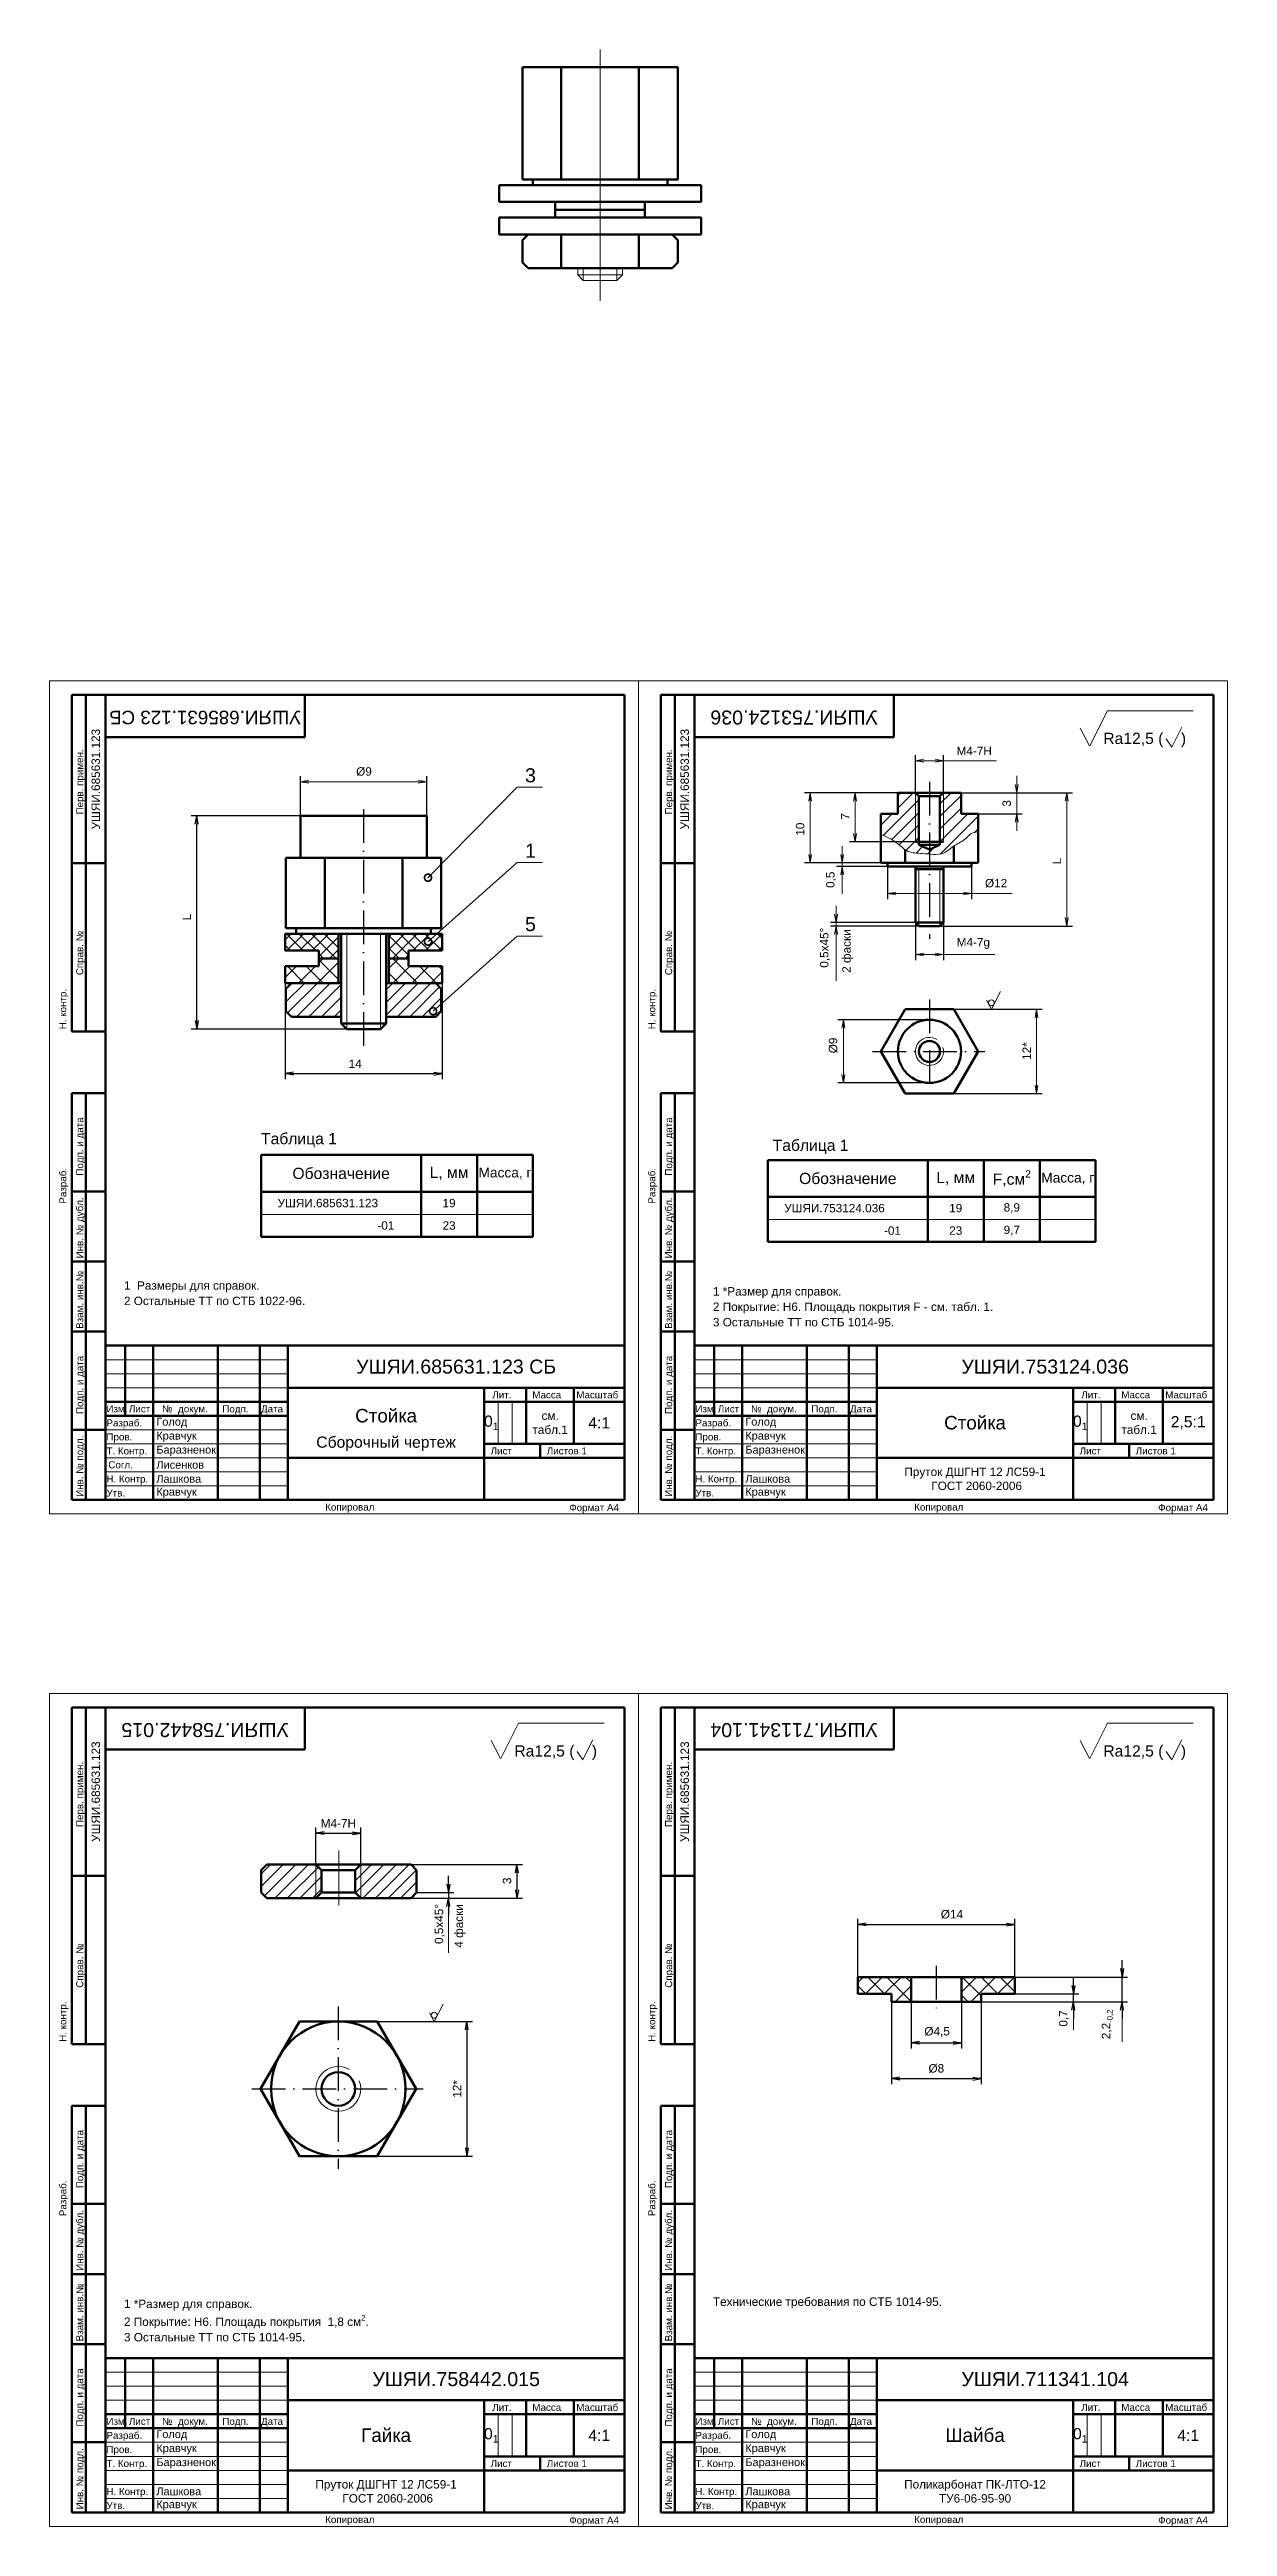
# Model space of a CAD drawing. Header units: millimetres. Extents: x 3219 to 51106, y -14166 to 2695.
# Drawn here: x 5749 to 6169, y -91 to 792 of the extents above; entities that cross this region are included whole.
import ezdxf
from ezdxf.enums import TextEntityAlignment as Align

# ---------------------------------------------------------------- set-up
doc = ezdxf.new("R2010")
doc.units = ezdxf.units.MM
doc.linetypes.add('ACAD_ISO10W100', pattern=[18, 12, -3, 0, -3])
doc.layers.get('0').update_dxf_attribs({"lineweight": 53})
for name, color, linetype, lineweight in [('1', 1, 'Continuous', 18), ('TONK', 3, 'Continuous', 20), ('Оси', 3, 'ACAD_ISO10W100', 25), ('Размеры', 2, 'Continuous', 18), ('Штриховка', 80, 'Continuous', 20)]:
    doc.layers.add(name, color=color, linetype=linetype, lineweight=lineweight)
doc.layers.add('FORMAT', color=2, linetype='Continuous')
doc.styles.add('Arial', font='arial.ttf', dxfattribs={"height": 3})
doc.styles.add('Arialc', font='arial.ttf')
doc.styles.add('ArialCr', font='arial.ttf', dxfattribs={"height": 2.5})
doc.styles.add('arialCYR', font='arial.ttf', dxfattribs={"height": 3})
doc.styles.add('ArialCyr3', font='arial.ttf', dxfattribs={"height": 3})
doc.dimstyles.new('Arial2.5', dxfattribs={"dimscale": 0, "dimtxt": 3, "dimasz": 3, "dimexe": 2, "dimexo": 0, "dimgap": 2, "dimtad": 1, "dimtoh": 1, "dimdec": 1, "dimlfac": 0.4, "dimrnd": 0.1, "dimzin": 9, "dimtxsty": 'Arial', "dimblk": 'OPEN', "dimcen": -4, "dimdle": 1.25, "dimclrd": 256, "dimclre": 256, "dimclrt": 256, "dimadec": 1, "dimazin": 2, "dimtfac": 1, "dimtdec": 1, "dimtmove": 0, "dimatfit": 3, "dimldrblk": 'DOTSMALL', "dimfxl": 2, "dimtvp": 1.5, "dimtolj": 1, "dimtzin": 1, "dimlwd": -1, "dimarcsym": 0})
doc.dimstyles.new('Arial4', dxfattribs={"dimtxt": 3, "dimasz": 3, "dimexe": 2, "dimexo": 0, "dimgap": 2, "dimtad": 2, "dimtoh": 1, "dimdec": 1, "dimlfac": 0.25, "dimrnd": 0.1, "dimzin": 9, "dimtxsty": 'Arial', "dimblk": 'OPEN', "dimcen": -3, "dimdle": 1.25, "dimclrd": 256, "dimclre": 256, "dimclrt": 256, "dimadec": 0, "dimazin": 2, "dimtfac": 1, "dimtdec": 1, "dimtmove": 1, "dimatfit": 0, "dimldrblk": 'DOTSMALL', "dimfxl": 2, "dimtvp": 1.5, "dimtolj": 1, "dimtzin": 1, "dimlwd": 25, "dimlwe": 25, "dimarcsym": 0})
doc.dimstyles.new('Arial5', dxfattribs={"dimscale": 0, "dimtxt": 3, "dimasz": 3, "dimexe": 2, "dimexo": 0, "dimgap": 2, "dimtad": 1, "dimtoh": 1, "dimdec": 1, "dimlfac": 0.2, "dimrnd": 0.1, "dimzin": 9, "dimtxsty": 'Arial', "dimblk": 'OPEN', "dimcen": -3, "dimdle": 1.25, "dimclrd": 256, "dimclre": 256, "dimclrt": 256, "dimadec": 1, "dimazin": 2, "dimtfac": 1, "dimtdec": 1, "dimtmove": 0, "dimatfit": 3, "dimldrblk": 'DOTSMALL', "dimfxl": 2, "dimtvp": 1.5, "dimtolj": 1, "dimtzin": 1, "dimlwd": -1, "dimarcsym": 0})
doc.dimstyles.new('dasha', dxfattribs={"dimtxt": 3, "dimasz": 5, "dimexe": 2, "dimexo": 0, "dimgap": 2, "dimtad": 1, "dimtoh": 1, "dimdec": 1, "dimtxsty": 'ArialCr', "dimblk": 'OPEN', "dimcen": 5, "dimclrd": 256, "dimclre": 2, "dimclrt": 256, "dimadec": 1, "dimazin": 2, "dimtfac": 1, "dimtdec": 1, "dimtmove": 0, "dimatfit": 3, "dimldrblk": 'DOTSMALL', "dimfxl": 1, "dimtolj": 1, "dimtzin": 0, "dimlwd": -1, "dimarcsym": 0})

msp = doc.modelspace()

# ---------------------------------------------------------------- texts
at = {"layer": 'Размеры'}
for s, height, style, p in [('Ra12,5 (    )', 4, 'Arial', (6125.23, 544.83)), ('3', 5, 'Arial', (5919.03, 531.17)), ('1', 5, 'Arial', (5919.03, 504.27)), ('5', 5, 'Arial', (5919.03, 478.1)), ('Таблица 1', 4, 'Arialc', (5824.89, 402.13)), ('Таблица 1', 4, 'Arialc', (6007.32, 399.77)), ('Изм.', 2.5, 'Arial', (5769.79, 306.52)), ('Разраб.', 2.5, 'Arial', (5769.79, 301.52)), ('Лист', 2.5, 'Arial', (5777.79, 306.52)), ('Дата', 2.5, 'Arial', (5824.9, 306.52)), ('Изм.', 2.5, 'Arial', (5979.79, 306.52)), ('Разраб.', 2.5, 'Arial', (5979.79, 301.52)), ('Лист', 2.5, 'Arial', (5987.79, 306.52)), ('Дата', 2.5, 'Arial', (6034.9, 306.52)), ('Т. Контр.', 2.5, 'Arial', (5769.79, 291.52)), ('Пров.', 2.5, 'Arial', (5769.79, 296.52)), ('Лист ', 2.5, 'Arial', (5906.79, 291.52)), ('Листов 1', 2.5, 'Arial', (5926.79, 291.52)), ('Т. Контр.', 2.5, 'Arial', (5979.79, 291.52)), ('Пров.', 2.5, 'Arial', (5979.79, 296.52)), ('Лист ', 2.5, 'Arial', (6116.79, 291.52)), ('Листов 1', 2.5, 'Arial', (6136.79, 291.52)), ('Н. Контр.', 2.5, 'Arial', (5769.79, 281.52)), ('Н. Контр.', 2.5, 'Arial', (5979.79, 281.52)), ('Утв.', 2.5, 'Arial', (5769.79, 276.52)), ('Утв.', 2.5, 'Arial', (5979.79, 276.52)), ('Ra12,5 (    )', 4, 'Arial', (5915.23, 183.81)), ('Ra12,5 (    )', 4, 'Arial', (6125.23, 183.81)), ('Изм.', 2.5, 'Arial', (5769.79, -54.49)), ('Лист', 2.5, 'Arial', (5777.79, -54.49)), ('Дата', 2.5, 'Arial', (5824.9, -54.49)), ('Изм.', 2.5, 'Arial', (5979.79, -54.49)), ('Лист', 2.5, 'Arial', (5987.79, -54.49)), ('Дата', 2.5, 'Arial', (6034.9, -54.49)), ('Разраб.', 2.5, 'Arial', (5769.79, -59.49)), ('Разраб.', 2.5, 'Arial', (5979.79, -59.49)), ('Т. Контр.', 2.5, 'Arial', (5769.79, -69.49)), ('Пров.', 2.5, 'Arial', (5769.79, -64.49)), ('Лист ', 2.5, 'Arial', (5906.79, -69.49)), ('Листов 1', 2.5, 'Arial', (5926.79, -69.49)), ('Т. Контр.', 2.5, 'Arial', (5979.79, -69.49)), ('Пров.', 2.5, 'Arial', (5979.79, -64.49)), ('Лист ', 2.5, 'Arial', (6116.79, -69.49)), ('Листов 1', 2.5, 'Arial', (6136.79, -69.49)), ('Н. Контр.', 2.5, 'Arial', (5769.79, -79.49)), ('Н. Контр.', 2.5, 'Arial', (5979.79, -79.49)), ('Утв.', 2.5, 'Arial', (5769.79, -84.49)), ('Утв.', 2.5, 'Arial', (5979.79, -84.49))]:
    msp.add_text(s, height=height, dxfattribs=dict(at, style=style)).set_placement(p)
at = {"layer": 'Размеры', "style": 'Arialc'}
for s, p in [('Перв. примен.', (5761.49, 531.31)), ('Перв. примен.', (5971.49, 531.31)), ('Справ. №', (5761.49, 470.31)), ('Справ. №', (5971.49, 470.31)), ('Н. контр.', (5755.49, 450.31)), ('Н. контр.', (5965.49, 450.31)), ('Подп. и дата', (5761.49, 401.31)), ('Подп. и дата', (5971.49, 401.31)), ('Разраб.', (5755.49, 387.31)), ('Разраб.', (5965.49, 387.31)), ('Инв. № дубл.', (5761.49, 372.31)), ('Инв. № дубл.', (5971.49, 372.31)), ('Подп. и дата', (5761.49, 316.31)), ('Подп. и дата', (5971.49, 316.31)), ('Инв. № подл.', (5761.49, 287.31)), ('Инв. № подл.', (5971.49, 287.31)), ('Перв. примен.', (5761.49, 170.29)), ('Перв. примен.', (5971.49, 170.29)), ('Справ. №', (5761.49, 109.29)), ('Справ. №', (5971.49, 109.29)), ('Н. контр.', (5755.49, 89.29)), ('Н. контр.', (5965.49, 89.29)), ('Подп. и дата', (5761.49, 40.29)), ('Подп. и дата', (5971.49, 40.29)), ('Разраб.', (5755.49, 26.29)), ('Разраб.', (5965.49, 26.29)), ('Инв. № дубл.', (5761.49, 11.29)), ('Инв. № дубл.', (5971.49, 11.29)), ('Подп. и дата', (5761.49, -44.71)), ('Подп. и дата', (5971.49, -44.71)), ('Инв. № подл.', (5761.49, -73.71)), ('Инв. № подл.', (5971.49, -73.71))]:
    msp.add_text(s, height=2.5, rotation=90, dxfattribs=at).set_placement(p, align=Align.CENTER)
for p in [(5761.49, 336.31), (5971.49, 336.31), (5761.49, -24.71), (5971.49, -24.71)]:
    msp.add_text('Взам. инв.№', height=2.5, rotation=90, dxfattribs=at).set_placement(p)
at = {"layer": 'Размеры', "style": 'Arial'}
for s, p in [('Лит.', (5910.79, 311.52)), ('Масса', (5926.79, 311.52)), ('Масштаб', (5944.79, 311.52)), ('Лит.', (6120.79, 311.52)), ('Масса', (6136.79, 311.52)), ('Масштаб', (6154.79, 311.52)), ('№  докум.', (5797.79, 306.52)), ('Подп.', (5815.79, 306.52)), ('№  докум.', (6007.79, 306.52)), ('Подп.', (6025.79, 306.52)), ('№  докум.', (5797.79, -54.49)), ('Подп.', (5815.79, -54.49)), ('Лит.', (5910.79, -49.49)), ('Масса', (5926.79, -49.49)), ('Масштаб', (5944.79, -49.49)), ('№  докум.', (6007.79, -54.49)), ('Подп.', (6025.79, -54.49)), ('Лит.', (6120.79, -49.49)), ('Масса', (6136.79, -49.49)), ('Масштаб', (6154.79, -49.49))]:
    msp.add_text(s, height=2.5, dxfattribs=at).set_placement(p, align=Align.CENTER)
at = {"layer": 'Размеры'}
for s, insert, char_height, width, attachment_point, rotation, style in [('УШЯИ.685631.123 СБ', (5804.99, 554.31), 4.8, 71, 5, 180, 'arialCYR'), ('УШЯИ.753124.036', (6014.99, 554.31), 5, 71, 5, 180, 'arialCYR'), ('УШЯИ.685631.123', (5765.99, 532.31), 3, 60, 5, 90, 'Arialc'), ('УШЯИ.685631.123', (5975.99, 532.31), 3, 60, 5, 90, 'Arialc'), ('2 {\\fArial|b0|i0|c204|p34;фаски}', (6032.15, 463.23), 3, 18.1829, 1, 90, 'Arial'), ('УШЯИ.758442.015', (5804.99, 193.29), 5, 71, 5, 180, 'arialCYR'), ('УШЯИ.711341.104', (6014.99, 193.29), 5, 71, 5, 180, 'arialCYR'), ('УШЯИ.685631.123', (5765.99, 171.29), 3, 60, 5, 90, 'Arialc'), ('УШЯИ.685631.123', (5975.99, 171.29), 3, 60, 5, 90, 'Arialc'), ('4 {\\fArial|b0|i0|c204|p34;фаски}', (5893.92, 115.63), 3, 18.1829, 1, 90, 'Arial')]:
    msp.add_mtext(s, dxfattribs=dict(at, insert=insert, char_height=char_height, width=width, attachment_point=attachment_point, rotation=rotation, style=style))
for s, insert, char_height, width, attachment_point, style in [('{\\fArial|b0|i0|c204|p34;Обозначение}', (5853.46, 391.71), 4, 56.9709, 5, 'Arial'), ('L, мм', (5891.95, 391.71), 4, 20, 5, 'Arial'), ('{\\fArial|b0|i0|c204|p34;Масса, г}', (5911.9, 391.71), 3.5, 19.9017, 5, 'Arial'), ('{\\fArial|b0|i0|c204|p34;Обозначение}', (6034.12, 389.9), 4, 56.9709, 5, 'Arial'), ('L, мм', (6072.6, 389.9), 4, 20, 5, 'ArialCyr3'), ('\\A1;F,{\\fArial|b0|i0|c204|p34;см\\fArial|b0|i0|c0|p34;\\H0.66x;\\S2^ ;}', (6092.6, 389.9), 4, 20, 5, 'Arial'), ('{\\fArial|b0|i0|c204|p34;Масса, г}', (6112.55, 389.9), 3.5, 19.9017, 5, 'Arial'), ('     {\\fArial|b0|i0|c204|p34;УШЯИ}.685631.123', (5824.98, 381.13), 3, 56.9709, 4, 'Arial'), ('19', (5891.95, 381.13), 3, 20, 5, 'Arial'), ('19', (6072.6, 379.32), 3, 20, 5, 'ArialCyr3'), ('8,9', (6092.6, 379.32), 3, 20, 5, 'ArialCyr3'), ('-01', (5866.38, 373.13), 3, 15.5744, 4, 'Arial'), ('23', (5891.95, 373.13), 3, 20, 5, 'Arial'), ('23', (6072.6, 371.32), 3, 20, 5, 'ArialCyr3'), ('9,7', (6092.6, 371.32), 3, 20, 5, 'ArialCyr3'), ('УШЯИ.685631.123 СБ', (5894.49, 322.81), 5, 120, 5, 'arialCYR'), ('УШЯИ.753124.036', (6104.49, 322.81), 5, 120, 5, 'arialCYR'), (' Голод', (5786.49, 302.81), 2.8, 23, 4, 'Arialc'), ('\\A1;0{\\H0.66x;\\S^ 1;} ', (5906.99, 302.81), 4, 5, 5, 'Arialc'), ('см.\\Pтабл.1', (5927.99, 302.81), 3, 17, 5, 'Arial'), ('4:1', (5945.49, 302.81), 4, 18, 5, 'Arial'), (' Голод', (5996.49, 302.81), 2.8, 23, 4, 'Arialc'), ('\\A1;0{\\H0.66x;\\S^ 1;} ', (6116.99, 302.81), 4, 5, 5, 'Arialc'), ('см.\\Pтабл.1', (6137.99, 302.81), 3, 17, 5, 'Arial'), ('2,5:1', (6155.49, 302.81), 4, 18, 5, 'Arial'), (' Кравчук', (5786.49, 297.81), 2.8, 23, 4, 'Arialc'), (' Баразненок', (5786.49, 292.81), 2.8, 23, 4, 'Arialc'), ('Сборочный чертеж', (5869.49, 295.31), 4, 70, 5, 'Arialc'), (' Кравчук', (5996.49, 297.81), 2.8, 23, 4, 'Arialc'), (' Баразненок', (5996.49, 292.81), 2.8, 23, 4, 'Arialc'), (' Согл.', (5769.49, 287.81), 2.5, 17, 4, 'Arialc'), (' Лисенков', (5786.49, 287.81), 2.8, 23, 4, 'Arialc'), (' Лашкова', (5786.49, 282.81), 2.8, 23, 4, 'Arialc'), (' Лашкова', (5996.49, 282.81), 2.8, 23, 4, 'Arialc'), ('{\\fArial|b0|i0|c204|p34;Пруток ДШГНТ 12 ЛС59-1\\P ГОСТ 2060-2006}', (6079.49, 282.81), 3, 70, 5, 'Arial'), (' Кравчук', (5786.49, 277.81), 2.8, 23, 4, 'Arialc'), (' Кравчук', (5996.49, 277.81), 2.8, 23, 4, 'Arialc'), ('УШЯИ.758442.015', (5894.49, -38.21), 5, 120, 5, 'arialCYR'), ('{\\fArial|b0|i0|c204|p34;УШЯИ}.711341.104', (6104.49, -38.21), 5, 120, 5, 'Arial'), (' Голод', (5786.49, -58.21), 2.8, 23, 4, 'Arialc'), (' Кравчук', (5786.49, -63.21), 2.8, 23, 4, 'Arialc'), ('\\A1;0{\\H0.66x;\\S^ 1;} ', (5906.99, -58.21), 4, 5, 5, 'Arialc'), ('4:1', (5945.49, -58.21), 4, 18, 5, 'Arial'), (' Голод', (5996.49, -58.21), 2.8, 23, 4, 'Arialc'), (' Кравчук', (5996.49, -63.21), 2.8, 23, 4, 'Arialc'), ('\\A1;0{\\H0.66x;\\S^ 1;} ', (6116.99, -58.21), 4, 5, 5, 'Arialc'), ('4:1', (6155.49, -58.21), 4, 18, 5, 'Arial'), (' Баразненок', (5786.49, -68.21), 2.8, 23, 4, 'Arialc'), (' Баразненок', (5996.49, -68.21), 2.8, 23, 4, 'Arialc'), (' Лашкова', (5786.49, -78.21), 2.8, 23, 4, 'Arialc'), ('{\\fArial|b0|i0|c204|p34;Пруток ДШГНТ 12 ЛС59-1\\P ГОСТ 2060-2006}', (5869.49, -78.21), 3, 70, 5, 'Arial'), (' Лашкова', (5996.49, -78.21), 2.8, 23, 4, 'Arialc'), ('{\\fArial|b0|i0|c204|p34;Поликарбонат ПК-ЛТО-12\\PТУ6-06-95-90}', (6079.49, -78.21), 3, 70, 5, 'Arial'), (' Кравчук', (5786.49, -83.21), 2.8, 23, 4, 'Arialc'), (' Кравчук', (5996.49, -83.21), 2.8, 23, 4, 'Arialc')]:
    msp.add_mtext(s, dxfattribs=dict(at, insert=insert, char_height=char_height, width=width, attachment_point=attachment_point, style=style))
at = {"layer": 'Размеры', "char_height": 3, "attachment_point": 4}
for s, insert, width in [('{\\fArial|b0|i0|c204|p34;     УШЯИ.753124.036}', (6005.63, 379.32), 56.9709), ('{\\fArial|b0|i0|c204|p34;-01}', (6047.03, 371.32), 15.5744)]:
    msp.add_mtext(s, dxfattribs=dict(at, insert=insert, width=width))
at = {"layer": 'Размеры', "char_height": 3, "width": 166.8472, "attachment_point": 1, "line_spacing_factor": 1.1, "style": 'Arial'}
for s, insert in [('1  {\\fArial|b0|i0|c204|p34;Размеры} {\\fArial|b0|i0|c204|p34;для} {\\fArial|b0|i0|c204|p34;справок}.\\P2 {\\fArial|b0|i0|c204|p34;Остальные} {\\fArial|b0|i0|c204|p34;ТТ} {\\fArial|b0|i0|c204|p34;по} {\\fArial|b0|i0|c204|p34;СТБ} 1022-96.', (5776.03, 353.27)), ('1 *{\\fArial|b0|i0|c204|p34;Размер} {\\fArial|b0|i0|c204|p34;для} {\\fArial|b0|i0|c204|p34;справок}.\\P2 {\\fArial|b0|i0|c204|p34;Покрытие: Н6. Площадь покрытия F - см. табл. 1.}\\P{\\fArial|b0|i0|c204|p34;3 Остальные} {\\fArial|b0|i0|c204|p34;ТТ} {\\fArial|b0|i0|c204|p34;по} {\\fArial|b0|i0|c204|p34;СТБ} 1014-95. ', (5986.03, 351.18)), ('\\A1;1 *{\\fArial|b0|i0|c204|p34;Размер} {\\fArial|b0|i0|c204|p34;для} {\\fArial|b0|i0|c204|p34;справок}.\\P2 {\\fArial|b0|i0|c204|p34;Покрытие: Н6. Площадь покрытия  1,8 см\\H0.66x;\\S2^ ;\\H1.515x;. }\\P{\\fArial|b0|i0|c204|p34;3 Остальные} {\\fArial|b0|i0|c204|p34;ТТ} {\\fArial|b0|i0|c204|p34;по} {\\fArial|b0|i0|c204|p34;СТБ} 1014-95. ', (5776.03, -9.84)), ('\\P{\\fArial|b0|i0|c204|p34;Технические требования} {\\fArial|b0|i0|c204|p34;по} {\\fArial|b0|i0|c204|p34;СТБ} 1014-95. ', (5986.03, -3.56))]:
    msp.add_mtext(s, dxfattribs=dict(at, insert=insert))
at = {"layer": 'Размеры', "ltscale": 1.5, "char_height": 4.8, "width": 70, "attachment_point": 5, "style": 'Arial'}
for s, insert in [('Стойка', (5869.49, 305.31)), ('Стойка', (6079.49, 302.81)), ('{\\fArial|b0|i0|c204|p34;Гайка}', (5869.49, -58.21)), ('{\\fArial|b0|i0|c204|p34;Шайба}', (6079.49, -58.21))]:
    msp.add_mtext(s, dxfattribs=dict(at, insert=insert))
at = {"layer": 'Штриховка', "style": 'Arial'}
for s, p in [('Копировал', (5847.79, 271.52)), ('Формат А4', (5934.8, 271.31)), ('Копировал', (6057.79, 271.52)), ('Формат А4', (6144.8, 271.31)), ('Копировал', (5847.79, -89.49)), ('Формат А4', (5934.8, -89.71)), ('Копировал', (6057.79, -89.49)), ('Формат А4', (6144.8, -89.71))]:
    msp.add_text(s, height=2.5, dxfattribs=at).set_placement(p)

# ---------------------------------------------------------------- blocks, each defined once
blk = doc.blocks.new('_Open')
at = {"color": 0, "linetype": 'ByBlock', "lineweight": -2}
for p, q in [((-1, 0.17), (0, 0)), ((-1, -0.17), (0, 0)), ((0, 0), (-1, 0))]:
    blk.add_line(p, q, dxfattribs=at)
blk = doc.blocks.new('*D286')
at = {"layer": 'Defpoints', "color": 0, "transparency": 16777216}
for p in [(5833.48, 459.59), (5889.48, 459.59), (5889.48, 427.29)]:
    blk.add_point(p, dxfattribs=at)
at = {"layer": 'Размеры', "lineweight": 25, "transparency": 16777216}
for p, q in [((5833.48, 459.59), (5833.48, 425.29)), ((5889.48, 459.59), (5889.48, 425.29)), ((5836.48, 427.29), (5886.48, 427.29))]:
    blk.add_line(p, q, dxfattribs=at)
at = {"layer": 'Размеры', "lineweight": 25, "transparency": 16777216, "xscale": 3, "yscale": 3, "zscale": 3, "rotation": 180}
blk.add_blockref('_Open', (5833.48, 427.29), dxfattribs=at)
at = {"layer": 'Размеры', "lineweight": 25, "transparency": 16777216, "xscale": 3, "yscale": 3, "zscale": 3}
blk.add_blockref('_Open', (5889.48, 427.29), dxfattribs=at)
at = {"layer": 'Размеры', "transparency": 16777216, "insert": (5858.45, 430.79), "char_height": 3, "attachment_point": 5, "style": 'Arial'}
blk.add_mtext('\\A1;14', dxfattribs=at)
blk = doc.blocks.new('_DotSmall')
at = {"color": 0, "linetype": 'ByBlock', "const_width": 0.5}
blk.add_lwpolyline([(-0.0625, 0, 1), (0.0625, 0, 1)], format="xyb", close=True, dxfattribs=at)
blk = doc.blocks.new('*D287')
at = {"layer": 'Defpoints', "color": 0, "transparency": 16777216}
for p in [(5801.96, 519.19), (5838.98, 519.19), (5855.48, 443.19)]:
    blk.add_point(p, dxfattribs=at)
at = {"layer": 'Размеры', "lineweight": 25, "transparency": 16777216}
for p, q in [((5838.98, 519.19), (5799.96, 519.19)), ((5801.96, 446.19), (5801.96, 516.19)), ((5855.48, 443.19), (5799.96, 443.19))]:
    blk.add_line(p, q, dxfattribs=at)
at = {"layer": 'Размеры', "lineweight": 25, "transparency": 16777216, "xscale": 3, "yscale": 3, "zscale": 3}
for p, rotation in [((5801.96, 519.19), 90), ((5801.96, 443.19), 270)]:
    blk.add_blockref('_Open', p, dxfattribs=dict(at, rotation=rotation))
at = {"layer": 'Размеры', "transparency": 16777216, "insert": (5798.46, 483.1), "char_height": 3, "attachment_point": 5, "rotation": 90, "style": 'Arial'}
blk.add_mtext('\\A1;L', dxfattribs=at)
blk = doc.blocks.new('*D295')
at = {"layer": 'Defpoints', "color": 0, "transparency": 16777216}
for p in [(6071.9, 450.23), (6071.9, 420.23), (6101.41, 420.23)]:
    blk.add_point(p, dxfattribs=at)
at = {"layer": 'Размеры', "lineweight": -2, "transparency": 16777216}
for p, q in [((6071.9, 450.23), (6103.41, 450.23)), ((6071.9, 420.23), (6103.41, 420.23))]:
    blk.add_line(p, q, dxfattribs=at)
at = {"layer": 'Размеры', "transparency": 16777216}
blk.add_line((6101.41, 447.23), (6101.41, 423.23), dxfattribs=at)
at = {"layer": 'Размеры', "transparency": 16777216, "xscale": 3, "yscale": 3, "zscale": 3}
for p, rotation in [((6101.41, 450.23), 90), ((6101.41, 420.23), 270)]:
    blk.add_blockref('_Open', p, dxfattribs=dict(at, rotation=rotation))
at = {"layer": 'Размеры', "transparency": 16777216, "insert": (6097.91, 435.35), "char_height": 3, "attachment_point": 5, "rotation": 90, "style": 'Arial'}
blk.add_mtext('\\A1;12*', dxfattribs=at)
blk = doc.blocks.new('*D296')
at = {"layer": 'Defpoints', "color": 0, "transparency": 16777216}
for p in [(6068.24, 538.87), (6058.24, 527.42), (6068.24, 527.42)]:
    blk.add_point(p, dxfattribs=at)
at = {"layer": 'Размеры', "lineweight": -2, "transparency": 16777216}
for p, q in [((6058.24, 527.42), (6058.24, 540.87)), ((6068.24, 527.42), (6068.24, 540.87))]:
    blk.add_line(p, q, dxfattribs=at)
at = {"layer": 'Размеры', "transparency": 16777216}
for p, q in [((6061.24, 538.87), (6065.24, 538.87)), ((6068.24, 538.87), (6087.16, 538.87))]:
    blk.add_line(p, q, dxfattribs=at)
at = {"layer": 'Размеры', "transparency": 16777216, "xscale": 3, "yscale": 3, "zscale": 3, "rotation": 180}
blk.add_blockref('_Open', (6058.24, 538.87), dxfattribs=at)
at = {"layer": 'Размеры', "transparency": 16777216, "xscale": 3, "yscale": 3, "zscale": 3}
blk.add_blockref('_Open', (6068.24, 538.87), dxfattribs=at)
at = {"layer": 'Размеры', "transparency": 16777216, "insert": (6079.2, 542.37), "char_height": 3, "attachment_point": 5, "style": 'Arial'}
blk.add_mtext('\\A1;{\\fArial|b0|i0|c204|p34;M}4-7H', dxfattribs=at)
blk = doc.blocks.new('*D297')
at = {"layer": 'Defpoints', "color": 0, "transparency": 16777216}
for p in [(6051.99, 527.42), (6036.72, 509.92), (6058.24, 509.92)]:
    blk.add_point(p, dxfattribs=at)
at = {"layer": 'Размеры', "lineweight": -2, "transparency": 16777216}
for p, q in [((6051.99, 527.42), (6034.72, 527.42)), ((6058.24, 509.92), (6034.72, 509.92))]:
    blk.add_line(p, q, dxfattribs=at)
at = {"layer": 'Размеры', "transparency": 16777216}
blk.add_line((6036.72, 524.42), (6036.72, 512.92), dxfattribs=at)
at = {"layer": 'Размеры', "transparency": 16777216, "xscale": 3, "yscale": 3, "zscale": 3}
for p, rotation in [((6036.72, 527.42), 90), ((6036.72, 509.92), 270)]:
    blk.add_blockref('_Open', p, dxfattribs=dict(at, rotation=rotation))
at = {"layer": 'Размеры', "transparency": 16777216, "insert": (6033.22, 519), "char_height": 3, "attachment_point": 5, "rotation": 90, "style": 'Arial'}
blk.add_mtext('\\A1;7', dxfattribs=at)
blk = doc.blocks.new('*D298')
at = {"layer": 'Defpoints', "color": 0, "transparency": 16777216}
for p in [(6051.99, 527.42), (6020.68, 502.42), (6045.92, 502.42)]:
    blk.add_point(p, dxfattribs=at)
at = {"layer": 'Размеры', "lineweight": -2, "transparency": 16777216}
for p, q in [((6051.99, 527.42), (6018.68, 527.42)), ((6045.92, 502.42), (6018.68, 502.42))]:
    blk.add_line(p, q, dxfattribs=at)
at = {"layer": 'Размеры', "transparency": 16777216}
blk.add_line((6020.68, 524.42), (6020.68, 505.42), dxfattribs=at)
at = {"layer": 'Размеры', "transparency": 16777216, "xscale": 3, "yscale": 3, "zscale": 3}
for p, rotation in [((6020.68, 527.42), 90), ((6020.68, 502.42), 270)]:
    blk.add_blockref('_Open', p, dxfattribs=dict(at, rotation=rotation))
at = {"layer": 'Размеры', "transparency": 16777216, "insert": (6017.15, 514.47), "char_height": 3, "attachment_point": 5, "rotation": 90, "style": 'Arial'}
blk.add_mtext('\\A1;10', dxfattribs=at)
blk = doc.blocks.new('*D299')
at = {"layer": 'Defpoints', "color": 0, "transparency": 16777216}
for p in [(6032.1, 502.42), (6045.92, 502.42), (6048.24, 501.17)]:
    blk.add_point(p, dxfattribs=at)
at = {"layer": 'Размеры', "transparency": 16777216}
for p, q in [((6032.1, 505.42), (6032.1, 508.42)), ((6032.1, 501.17), (6032.1, 502.42)), ((6032.1, 498.17), (6032.1, 495.17))]:
    blk.add_line(p, q, dxfattribs=at)
at = {"layer": 'Размеры', "lineweight": -2, "transparency": 16777216}
for p, q in [((6045.92, 502.42), (6030.1, 502.42)), ((6048.24, 501.17), (6030.1, 501.17))]:
    blk.add_line(p, q, dxfattribs=at)
at = {"layer": 'Размеры', "transparency": 16777216, "xscale": 3, "yscale": 3, "zscale": 3}
for p, rotation in [((6032.1, 502.42), 270), ((6032.1, 501.17), 90)]:
    blk.add_blockref('_Open', p, dxfattribs=dict(at, rotation=rotation))
at = {"layer": 'Размеры', "transparency": 16777216, "insert": (6028.17, 496.42), "char_height": 3, "attachment_point": 5, "rotation": 90, "style": 'Arial'}
blk.add_mtext('\\A1;0,5', dxfattribs=at)
blk = doc.blocks.new('*D300')
at = {"layer": 'Defpoints', "color": 0, "transparency": 16777216}
for p in [(6074.49, 527.42), (6112.19, 527.42), (6066.99, 479.92)]:
    blk.add_point(p, dxfattribs=at)
at = {"layer": 'Размеры', "lineweight": -2, "transparency": 16777216}
for p, q in [((6074.49, 527.42), (6114.19, 527.42)), ((6066.99, 479.92), (6114.19, 479.92))]:
    blk.add_line(p, q, dxfattribs=at)
at = {"layer": 'Размеры', "transparency": 16777216}
blk.add_line((6112.19, 482.92), (6112.19, 524.42), dxfattribs=at)
at = {"layer": 'Размеры', "transparency": 16777216, "xscale": 3, "yscale": 3, "zscale": 3}
for p, rotation in [((6112.19, 527.42), 90), ((6112.19, 479.92), 270)]:
    blk.add_blockref('_Open', p, dxfattribs=dict(at, rotation=rotation))
at = {"layer": 'Размеры', "transparency": 16777216, "insert": (6108.69, 503.11), "char_height": 3, "attachment_point": 5, "rotation": 90, "style": 'Arial'}
blk.add_mtext('\\A1;L', dxfattribs=at)
blk = doc.blocks.new('*D301')
at = {"layer": 'Defpoints', "color": 0, "transparency": 16777216}
for p in [(6058.24, 481.17), (6068.24, 481.17), (6068.24, 469.79)]:
    blk.add_point(p, dxfattribs=at)
at = {"layer": 'Размеры', "lineweight": -2, "transparency": 16777216}
for p, q in [((6058.24, 481.17), (6058.24, 467.79)), ((6068.24, 481.17), (6068.24, 467.79))]:
    blk.add_line(p, q, dxfattribs=at)
at = {"layer": 'Размеры', "transparency": 16777216}
for p, q in [((6061.24, 469.79), (6065.24, 469.79)), ((6068.24, 469.79), (6086.52, 469.79))]:
    blk.add_line(p, q, dxfattribs=at)
at = {"layer": 'Размеры', "transparency": 16777216, "xscale": 3, "yscale": 3, "zscale": 3, "rotation": 180}
blk.add_blockref('_Open', (6058.24, 469.79), dxfattribs=at)
at = {"layer": 'Размеры', "transparency": 16777216, "xscale": 3, "yscale": 3, "zscale": 3}
blk.add_blockref('_Open', (6068.24, 469.79), dxfattribs=at)
at = {"layer": 'Размеры', "transparency": 16777216, "insert": (6078.88, 473.73), "char_height": 3, "attachment_point": 5, "style": 'Arial'}
blk.add_mtext('\\A1;{\\fArial|b0|i0|c204|p34;М}4-7g', dxfattribs=at)
blk = doc.blocks.new('*D302')
at = {"layer": 'Defpoints', "color": 0, "transparency": 16777216}
for p in [(6029.93, 481.17), (6058.24, 481.17), (6059.49, 479.92)]:
    blk.add_point(p, dxfattribs=at)
at = {"layer": 'Размеры', "transparency": 16777216}
for p, q in [((6029.93, 484.17), (6029.93, 487.17)), ((6029.93, 479.92), (6029.93, 481.17)), ((6029.93, 476.92), (6029.93, 473.92))]:
    blk.add_line(p, q, dxfattribs=at)
at = {"layer": 'Размеры', "lineweight": -2, "transparency": 16777216}
for p, q in [((6058.24, 481.17), (6027.93, 481.17)), ((6059.49, 479.92), (6027.93, 479.92))]:
    blk.add_line(p, q, dxfattribs=at)
at = {"layer": 'Размеры', "transparency": 16777216, "xscale": 3, "yscale": 3, "zscale": 3}
for p, rotation in [((6029.93, 481.17), 270), ((6029.93, 479.92), 90)]:
    blk.add_blockref('_Open', p, dxfattribs=dict(at, rotation=rotation))
at = {"layer": 'Размеры', "transparency": 16777216, "insert": (6025.99, 472.19), "char_height": 3, "attachment_point": 5, "rotation": 90, "style": 'Arial'}
blk.add_mtext('\\A1;0,5{\\fArial|b0|i0|c204|p34;х45%%D}', dxfattribs=at)
blk = doc.blocks.new('*D303')
at = {"layer": 'Defpoints', "color": 0, "transparency": 16777216}
for p in [(6048.24, 501.17), (6078.24, 501.17), (6078.24, 491.54)]:
    blk.add_point(p, dxfattribs=at)
at = {"layer": 'Размеры', "lineweight": -2, "transparency": 16777216}
for p, q in [((6048.24, 501.17), (6048.24, 489.54)), ((6078.24, 501.17), (6078.24, 489.54))]:
    blk.add_line(p, q, dxfattribs=at)
at = {"layer": 'Размеры', "transparency": 16777216}
for p, q in [((6051.24, 491.54), (6075.24, 491.54)), ((6078.24, 491.54), (6092.77, 491.54))]:
    blk.add_line(p, q, dxfattribs=at)
at = {"layer": 'Размеры', "transparency": 16777216, "xscale": 3, "yscale": 3, "zscale": 3, "rotation": 180}
blk.add_blockref('_Open', (6048.24, 491.54), dxfattribs=at)
at = {"layer": 'Размеры', "transparency": 16777216, "xscale": 3, "yscale": 3, "zscale": 3}
blk.add_blockref('_Open', (6078.24, 491.54), dxfattribs=at)
at = {"layer": 'Размеры', "transparency": 16777216, "insert": (6087, 495.16), "char_height": 3, "attachment_point": 5, "style": 'Arial'}
blk.add_mtext('\\A1;%%C12', dxfattribs=at)
blk = doc.blocks.new('*D281')
at = {"layer": 'Defpoints', "color": 0, "transparency": 16777216}
for p in [(6093.67, 105.19), (6131.9, 105.19), (6081.67, 96.39)]:
    blk.add_point(p, dxfattribs=at)
at = {"layer": 'Размеры', "lineweight": 25, "transparency": 16777216}
for p, q in [((6131.9, 108.19), (6131.9, 111.19)), ((6093.67, 105.19), (6133.9, 105.19)), ((6131.9, 96.39), (6131.9, 105.19)), ((6081.67, 96.39), (6133.9, 96.39)), ((6131.9, 93.39), (6131.9, 90.39))]:
    blk.add_line(p, q, dxfattribs=at)
at = {"layer": 'Размеры', "lineweight": 25, "transparency": 16777216, "xscale": 3, "yscale": 3, "zscale": 3}
for p, rotation in [((6131.9, 105.19), 270), ((6131.9, 96.39), 90)]:
    blk.add_blockref('_Open', p, dxfattribs=dict(at, rotation=rotation))
at = {"layer": 'Размеры', "transparency": 16777216, "insert": (6126.62, 88.33), "char_height": 3, "attachment_point": 5, "rotation": 90, "style": 'Arial'}
blk.add_mtext('\\A1;2,2{\\H0.66x;\\S^ -0,2;} ', dxfattribs=at)
blk = doc.blocks.new('*D282')
at = {"layer": 'Defpoints', "color": 0, "transparency": 16777216}
for p in [(6093.67, 99.19), (6114.55, 99.19), (6081.67, 96.39)]:
    blk.add_point(p, dxfattribs=at)
at = {"layer": 'Размеры', "lineweight": 25, "transparency": 16777216}
for p, q in [((6093.67, 99.19), (6116.55, 99.19)), ((6114.55, 102.19), (6114.55, 105.19)), ((6114.55, 96.39), (6114.55, 99.19)), ((6081.67, 96.39), (6116.55, 96.39)), ((6114.55, 93.39), (6114.55, 90.39))]:
    blk.add_line(p, q, dxfattribs=at)
at = {"layer": 'Размеры', "lineweight": 25, "transparency": 16777216, "xscale": 3, "yscale": 3, "zscale": 3}
for p, rotation in [((6114.55, 99.19), 270), ((6114.55, 96.39), 90)]:
    blk.add_blockref('_Open', p, dxfattribs=dict(at, rotation=rotation))
at = {"layer": 'Размеры', "transparency": 16777216, "insert": (6111.22, 90.43), "char_height": 3, "attachment_point": 5, "rotation": 90, "style": 'Arial'}
blk.add_mtext('\\A1;0,7', dxfattribs=at)
blk = doc.blocks.new('*D283')
at = {"layer": 'Defpoints', "color": 0, "transparency": 16777216}
for p in [(6056.67, 96.39), (6074.67, 96.39), (6074.67, 81.73)]:
    blk.add_point(p, dxfattribs=at)
at = {"layer": 'Размеры', "lineweight": 25, "transparency": 16777216}
for p, q in [((6056.67, 96.39), (6056.67, 79.73)), ((6074.67, 96.39), (6074.67, 79.73)), ((6059.67, 81.73), (6071.67, 81.73))]:
    blk.add_line(p, q, dxfattribs=at)
at = {"layer": 'Размеры', "lineweight": 25, "transparency": 16777216, "xscale": 3, "yscale": 3, "zscale": 3, "rotation": 180}
blk.add_blockref('_Open', (6056.67, 81.73), dxfattribs=at)
at = {"layer": 'Размеры', "lineweight": 25, "transparency": 16777216, "xscale": 3, "yscale": 3, "zscale": 3}
blk.add_blockref('_Open', (6074.67, 81.73), dxfattribs=at)
at = {"layer": 'Размеры', "transparency": 16777216, "insert": (6065.97, 85.58), "char_height": 3, "attachment_point": 5, "style": 'Arial'}
blk.add_mtext('\\A1;%%C4,5', dxfattribs=at)
blk = doc.blocks.new('*D284')
at = {"layer": 'Defpoints', "color": 0, "transparency": 16777216}
for p in [(6049.67, 96.39), (6081.67, 96.39), (6081.67, 68.96)]:
    blk.add_point(p, dxfattribs=at)
at = {"layer": 'Размеры', "lineweight": 25, "transparency": 16777216}
for p, q in [((6049.67, 96.39), (6049.67, 66.96)), ((6081.67, 96.39), (6081.67, 66.96)), ((6052.67, 68.96), (6078.67, 68.96))]:
    blk.add_line(p, q, dxfattribs=at)
at = {"layer": 'Размеры', "lineweight": 25, "transparency": 16777216, "xscale": 3, "yscale": 3, "zscale": 3, "rotation": 180}
blk.add_blockref('_Open', (6049.67, 68.96), dxfattribs=at)
at = {"layer": 'Размеры', "lineweight": 25, "transparency": 16777216, "xscale": 3, "yscale": 3, "zscale": 3}
blk.add_blockref('_Open', (6081.67, 68.96), dxfattribs=at)
at = {"layer": 'Размеры', "transparency": 16777216, "insert": (6065.69, 72.58), "char_height": 3, "attachment_point": 5, "style": 'Arial'}
blk.add_mtext('\\A1;%%C8', dxfattribs=at)
blk = doc.blocks.new('*D285')
at = {"layer": 'Defpoints', "color": 0, "transparency": 16777216}
for p in [(6093.67, 123.91), (6037.67, 105.19), (6093.67, 105.19)]:
    blk.add_point(p, dxfattribs=at)
at = {"layer": 'Размеры', "lineweight": 25, "transparency": 16777216}
for p, q in [((6037.67, 105.19), (6037.67, 125.91)), ((6040.67, 123.91), (6090.67, 123.91)), ((6093.67, 105.19), (6093.67, 125.91))]:
    blk.add_line(p, q, dxfattribs=at)
at = {"layer": 'Размеры', "lineweight": 25, "transparency": 16777216, "xscale": 3, "yscale": 3, "zscale": 3, "rotation": 180}
blk.add_blockref('_Open', (6037.67, 123.91), dxfattribs=at)
at = {"layer": 'Размеры', "lineweight": 25, "transparency": 16777216, "xscale": 3, "yscale": 3, "zscale": 3}
blk.add_blockref('_Open', (6093.67, 123.91), dxfattribs=at)
at = {"layer": 'Размеры', "transparency": 16777216, "insert": (6071.24, 127.53), "char_height": 3, "attachment_point": 5, "style": 'Arial'}
blk.add_mtext('\\A1;%%C14', dxfattribs=at)
blk = doc.blocks.new('*D288')
at = {"layer": 'Defpoints', "color": 0, "transparency": 16777216}
for p in [(5866.32, 89.31), (5866.32, 41.31), (5898.3, 41.31)]:
    blk.add_point(p, dxfattribs=at)
at = {"layer": 'Размеры', "lineweight": 25, "transparency": 16777216}
for p, q in [((5866.32, 89.31), (5900.3, 89.31)), ((5898.3, 86.31), (5898.3, 44.31)), ((5866.32, 41.31), (5900.3, 41.31))]:
    blk.add_line(p, q, dxfattribs=at)
at = {"layer": 'Размеры', "lineweight": 25, "transparency": 16777216, "xscale": 3, "yscale": 3, "zscale": 3}
for p, rotation in [((5898.3, 89.31), 90), ((5898.3, 41.31), 270)]:
    blk.add_blockref('_Open', p, dxfattribs=dict(at, rotation=rotation))
at = {"layer": 'Размеры', "transparency": 16777216, "insert": (5894.8, 65.31), "char_height": 3, "attachment_point": 5, "rotation": 90, "style": 'Arial'}
blk.add_mtext('\\A1;12*', dxfattribs=at)
blk = doc.blocks.new('*D289')
at = {"layer": 'Defpoints', "color": 0, "transparency": 16777216}
for p in [(5878.39, 145.3), (5878.39, 133.3), (5916.16, 133.3)]:
    blk.add_point(p, dxfattribs=at)
at = {"layer": 'Размеры', "lineweight": 25, "transparency": 16777216}
for p, q in [((5878.39, 145.3), (5918.16, 145.3)), ((5916.16, 142.3), (5916.16, 136.3)), ((5878.39, 133.3), (5918.16, 133.3))]:
    blk.add_line(p, q, dxfattribs=at)
at = {"layer": 'Размеры', "lineweight": 25, "transparency": 16777216, "xscale": 3, "yscale": 3, "zscale": 3}
for p, rotation in [((5916.16, 145.3), 90), ((5916.16, 133.3), 270)]:
    blk.add_blockref('_Open', p, dxfattribs=dict(at, rotation=rotation))
at = {"layer": 'Размеры', "transparency": 16777216, "insert": (5912.63, 139.49), "char_height": 3, "attachment_point": 5, "rotation": 90, "style": 'Arial'}
blk.add_mtext('\\A1;3', dxfattribs=at)
blk = doc.blocks.new('*D290')
at = {"layer": 'Defpoints', "color": 0, "transparency": 16777216}
for p in [(5878.39, 133.3), (5880.39, 135.3), (5891.7, 133.3)]:
    blk.add_point(p, dxfattribs=at)
at = {"layer": 'Размеры', "lineweight": 25, "transparency": 16777216}
for p, q in [((5878.39, 133.3), (5893.7, 133.3)), ((5880.39, 135.3), (5893.7, 135.3)), ((5891.7, 138.3), (5891.7, 141.3)), ((5891.7, 135.3), (5891.7, 133.3)), ((5891.7, 130.3), (5891.7, 127.3))]:
    blk.add_line(p, q, dxfattribs=at)
at = {"layer": 'Размеры', "lineweight": 25, "transparency": 16777216, "xscale": 3, "yscale": 3, "zscale": 3}
for p, rotation in [((5891.7, 135.3), 270), ((5891.7, 133.3), 90)]:
    blk.add_blockref('_Open', p, dxfattribs=dict(at, rotation=rotation))
at = {"layer": 'Размеры', "transparency": 16777216, "insert": (5888.62, 124.1), "char_height": 3, "attachment_point": 5, "rotation": 90, "style": 'Arial'}
blk.add_mtext('\\A1;0,5{\\fArial|b0|i0|c204|p34;х45%%D}', dxfattribs=at)
blk = doc.blocks.new('*D291')
at = {"layer": 'Defpoints', "color": 0, "transparency": 16777216}
for p in [(5860.46, 156.5), (5844.46, 145.3), (5860.46, 145.3)]:
    blk.add_point(p, dxfattribs=at)
at = {"layer": 'Размеры', "lineweight": 25, "transparency": 16777216}
for p, q in [((5844.46, 145.3), (5844.46, 158.5)), ((5847.46, 156.5), (5857.46, 156.5)), ((5860.46, 145.3), (5860.46, 158.5))]:
    blk.add_line(p, q, dxfattribs=at)
at = {"layer": 'Размеры', "lineweight": 25, "transparency": 16777216, "xscale": 3, "yscale": 3, "zscale": 3, "rotation": 180}
blk.add_blockref('_Open', (5844.46, 156.5), dxfattribs=at)
at = {"layer": 'Размеры', "lineweight": 25, "transparency": 16777216, "xscale": 3, "yscale": 3, "zscale": 3}
blk.add_blockref('_Open', (5860.46, 156.5), dxfattribs=at)
at = {"layer": 'Размеры', "transparency": 16777216, "insert": (5852.46, 160), "char_height": 3, "attachment_point": 5, "style": 'Arial'}
blk.add_mtext('\\A1;M4-7H', dxfattribs=at)
blk = doc.blocks.new('*D292')
at = {"layer": 'Defpoints', "color": 0, "transparency": 16777216}
for p in [(6074.49, 527.42), (6080.56, 519.92), (6094.34, 519.92)]:
    blk.add_point(p, dxfattribs=at)
at = {"layer": 'Размеры', "transparency": 16777216}
for p, q in [((6094.34, 530.42), (6094.34, 533.42)), ((6094.34, 527.42), (6094.34, 519.92)), ((6094.34, 516.92), (6094.34, 513.92))]:
    blk.add_line(p, q, dxfattribs=at)
at = {"layer": 'Размеры', "lineweight": -2, "transparency": 16777216}
for p, q in [((6074.49, 527.42), (6096.34, 527.42)), ((6080.56, 519.92), (6096.34, 519.92))]:
    blk.add_line(p, q, dxfattribs=at)
at = {"layer": 'Размеры', "transparency": 16777216, "xscale": 3, "yscale": 3, "zscale": 3}
for p, rotation in [((6094.34, 527.42), 270), ((6094.34, 519.92), 90)]:
    blk.add_blockref('_Open', p, dxfattribs=dict(at, rotation=rotation))
at = {"layer": 'Размеры', "transparency": 16777216, "insert": (6090.8, 523.67), "char_height": 3, "attachment_point": 5, "rotation": 90, "style": 'Arial'}
blk.add_mtext('\\A1;3', dxfattribs=at)
blk = doc.blocks.new('*D293')
at = {"layer": 'Defpoints', "color": 0, "transparency": 16777216}
for p in [(6063.24, 446.48), (6032.53, 423.98), (6063.24, 423.98)]:
    blk.add_point(p, dxfattribs=at)
at = {"layer": 'Размеры', "lineweight": -2, "transparency": 16777216}
for p, q in [((6063.24, 446.48), (6030.53, 446.48)), ((6063.24, 423.98), (6030.53, 423.98))]:
    blk.add_line(p, q, dxfattribs=at)
at = {"layer": 'Размеры', "transparency": 16777216}
blk.add_line((6032.53, 443.48), (6032.53, 426.98), dxfattribs=at)
at = {"layer": 'Размеры', "transparency": 16777216, "xscale": 3, "yscale": 3, "zscale": 3}
for p, rotation in [((6032.53, 446.48), 90), ((6032.53, 423.98), 270)]:
    blk.add_blockref('_Open', p, dxfattribs=dict(at, rotation=rotation))
at = {"layer": 'Размеры', "transparency": 16777216, "insert": (6028.92, 437.35), "char_height": 3, "attachment_point": 5, "rotation": 90, "style": 'Arial'}
blk.add_mtext('\\A1;%%C9', dxfattribs=at)
blk = doc.blocks.new('*D294')
at = {"layer": 'Defpoints', "color": 0, "transparency": 16777216}
for p in [(5883.98, 531.37), (5838.98, 519.19), (5883.98, 519.19)]:
    blk.add_point(p, dxfattribs=at)
at = {"layer": 'Размеры', "lineweight": -2, "transparency": 16777216}
for p, q in [((5838.98, 519.19), (5838.98, 533.37)), ((5883.98, 519.19), (5883.98, 533.37))]:
    blk.add_line(p, q, dxfattribs=at)
at = {"layer": 'Размеры', "transparency": 16777216}
blk.add_line((5841.98, 531.37), (5880.98, 531.37), dxfattribs=at)
at = {"layer": 'Размеры', "transparency": 16777216, "xscale": 3, "yscale": 3, "zscale": 3, "rotation": 180}
blk.add_blockref('_Open', (5838.98, 531.37), dxfattribs=at)
at = {"layer": 'Размеры', "transparency": 16777216, "xscale": 3, "yscale": 3, "zscale": 3}
blk.add_blockref('_Open', (5883.98, 531.37), dxfattribs=at)
at = {"layer": 'Размеры', "transparency": 16777216, "insert": (5861.62, 534.99), "char_height": 3, "attachment_point": 5, "style": 'Arial'}
blk.add_mtext('\\A1;%%C9', dxfattribs=at)

# ---------------------------------------------------------------- dimensions: what is measured, and where the dimension line sits
at = {"layer": 'Размеры'}
for base, p1, p2, text, dimstyle, picture, middle in [((6068.24, 538.87), (6058.24, 527.42), (6068.24, 527.42), '{\\fArial|b0|i0|c204|p34;M}<>-7H', 'Arial2.5', '*D296', (6079.2, 538.87)), ((5883.98, 531.37), (5838.98, 519.19), (5883.98, 519.19), '%%C<>', 'Arial5', '*D294', (5861.62, 531.37)), ((6078.24, 491.54), (6048.24, 501.17), (6078.24, 501.17), '%%C<>', 'Arial2.5', '*D303', (6087, 491.54)), ((6068.24, 469.79), (6058.24, 481.17), (6068.24, 481.17), '{\\fArial|b0|i0|c204|p34;М}<>-7g', 'Arial2.5', '*D301', (6078.88, 469.79))]:
    dim = msp.add_linear_dim(base=base, p1=p1, p2=p2, text=text, dimstyle=dimstyle, override={"dimscale": 1}, dxfattribs=at)
    dim.commit()
    dim.dimension.update_dxf_attribs({"geometry": picture, "text_midpoint": middle, "dimtype": 160})
for base, p1, p2, picture, middle in [((6094.34, 519.92), (6074.49, 527.42), (6080.56, 519.92), '*D292', (6094.34, 523.67)), ((6020.68, 502.42), (6051.99, 527.42), (6045.92, 502.42), '*D298', (6020.68, 514.47)), ((6036.72, 509.92), (6051.99, 527.42), (6058.24, 509.92), '*D297', (6036.72, 519))]:
    dim = msp.add_linear_dim(base=base, p1=p1, p2=p2, angle=90, dimstyle='Arial2.5', override={"dimscale": 1}, dxfattribs=at)
    dim.commit()
    dim.dimension.update_dxf_attribs({"geometry": picture, "text_midpoint": middle, "dimtype": 160})
for base, p1, p2, text, picture, middle in [((6112.19, 527.42), (6066.99, 479.92), (6074.49, 527.42), 'L', '*D300', (6112.19, 503.11)), ((6032.53, 423.98), (6063.24, 446.48), (6063.24, 423.98), '%%C<>', '*D293', (6032.53, 437.35)), ((6101.41, 420.23), (6071.9, 450.23), (6071.9, 420.23), '<>*', '*D295', (6101.41, 435.35))]:
    dim = msp.add_linear_dim(base=base, p1=p1, p2=p2, angle=90, text=text, dimstyle='Arial2.5', override={"dimscale": 1}, dxfattribs=at)
    dim.commit()
    dim.dimension.update_dxf_attribs({"geometry": picture, "text_midpoint": middle, "dimtype": 160})
for base, p1, p2, text, picture, middle in [((5801.96, 519.19), (5855.48, 443.19), (5838.98, 519.19), 'L', '*D287', (5801.96, 483.1)), ((5898.3, 41.31), (5866.32, 89.31), (5866.32, 41.31), '<>*', '*D288', (5898.3, 65.31))]:
    dim = msp.add_linear_dim(base=base, p1=p1, p2=p2, angle=90, text=text, dimstyle='Arial4', dxfattribs=at)
    dim.commit()
    dim.dimension.update_dxf_attribs({"geometry": picture, "text_midpoint": middle, "dimtype": 160})
for base, p1, p2, dimstyle, override, picture, middle in [((6032.1, 502.42), (6048.24, 501.17), (6045.92, 502.42), 'Arial2.5', {"dimscale": 1, "dimtmove": 2}, '*D299', (6028.17, 496.42)), ((6114.55, 99.19), (6081.67, 96.39), (6093.67, 99.19), 'Arial4', {"dimtmove": 2}, '*D282', (6111.22, 90.43))]:
    dim = msp.add_linear_dim(base=base, p1=p1, p2=p2, angle=90, dimstyle=dimstyle, override=override, dxfattribs=at)
    dim.commit()
    dim.dimension.update_dxf_attribs({"geometry": picture, "text_midpoint": middle, "dimtype": 160, "text_rotation": 90})
for base, p1, p2, text, dimstyle, override, picture, middle in [((6029.93, 481.17), (6059.49, 479.92), (6058.24, 481.17), '<>{\\fArial|b0|i0|c204|p34;х45%%D}', 'Arial2.5', {"dimscale": 1, "dimtmove": 2}, '*D302', (6025.99, 472.19)), ((5891.7, 133.3), (5880.39, 135.3), (5878.39, 133.3), '<>{\\fArial|b0|i0|c204|p34;х45%%D}', 'Arial4', {"dimtmove": 2}, '*D290', (5888.62, 124.1)), ((6131.9, 105.19), (6081.67, 96.39), (6093.67, 105.19), '<>{\\H0.66x;\\S^ -0,2;} ', 'Arial4', {"dimtmove": 2}, '*D281', (6126.62, 88.33))]:
    dim = msp.add_linear_dim(base=base, p1=p1, p2=p2, angle=90, text=text, dimstyle=dimstyle, override=override, dxfattribs=at)
    dim.commit()
    dim.dimension.update_dxf_attribs({"geometry": picture, "text_midpoint": middle, "dimtype": 160, "text_rotation": 90})
dim = msp.add_linear_dim(base=(5889.48, 427.29), p1=(5833.48, 459.59), p2=(5889.48, 459.59), dimstyle='Arial4', dxfattribs=at)
dim.commit()
dim.dimension.update_dxf_attribs({"geometry": '*D286', "text_midpoint": (5858.45, 427.29), "dimtype": 160})
for base, p1, p2, text, picture, middle in [((5860.46, 156.5), (5844.46, 145.3), (5860.46, 145.3), 'M<>-7H', '*D291', (5852.46, 156.5)), ((6093.67, 123.91), (6037.67, 105.19), (6093.67, 105.19), '%%C<>', '*D285', (6071.24, 123.91)), ((6081.67, 68.96), (6049.67, 96.39), (6081.67, 96.39), '%%C<>', '*D284', (6065.69, 68.96)), ((6074.67, 81.73), (6056.67, 96.39), (6074.67, 96.39), '%%C<>', '*D283', (6065.97, 81.73))]:
    dim = msp.add_linear_dim(base=base, p1=p1, p2=p2, text=text, dimstyle='Arial4', dxfattribs=at)
    dim.commit()
    dim.dimension.update_dxf_attribs({"geometry": picture, "text_midpoint": middle, "dimtype": 160})
dim = msp.add_linear_dim(base=(5916.16, 133.3), p1=(5878.39, 145.3), p2=(5878.39, 133.3), angle=90, dimstyle='Arial4', dxfattribs=at)
dim.commit()
dim.dimension.update_dxf_attribs({"geometry": '*D289', "text_midpoint": (5916.16, 139.49), "dimtype": 160})

# ---------------------------------------------------------------- hatches: boundary and pattern name
at = {"layer": 'Штриховка'}
h = msp.add_hatch(dxfattribs=at)
h.set_pattern_fill('ANSI31', color=256, style=0)
h.set_pattern_definition([(45, (2781.636, -1935.7), (-2.245064, 2.245064), [])])
edge = h.paths.add_edge_path()
edge.add_line((6058.24, 527.42), (6051.99, 527.42))
edge.add_line((6051.99, 527.42), (6051.99, 519.92))
edge.add_line((6051.99, 519.92), (6045.92, 519.92))
edge.add_line((6045.92, 519.92), (6045.92, 512.6))
edge.add_spline(control_points=[(6045.92, 512.6), (6047.91, 511.72), (6051.03, 510.34), (6053.57, 507.82), (6054.58, 507.14)], knot_values=[0, 0, 0, 0, 6.523588, 10.227284, 10.227284, 10.227284, 10.227284], degree=3, periodic=0)
edge.add_spline(control_points=[(6054.58, 507.14), (6054.92, 506.91), (6056.7, 505.88), (6059.74, 505.95), (6062.39, 505.64), (6063.24, 505.56)], knot_values=[10.227284, 10.227284, 10.227284, 10.227284, 11.492311, 16.57705, 19.017901, 19.017901, 19.017901, 19.017901], degree=3, periodic=0)
edge.add_line((6063.24, 505.56), (6063.24, 507.21))
edge.add_line((6063.24, 507.21), (6059.49, 508.92))
edge.add_line((6059.49, 508.92), (6059.49, 509.92))
edge.add_line((6059.49, 509.92), (6058.24, 509.92))
edge.add_line((6058.24, 509.92), (6058.24, 527.42))
edge = h.paths.add_edge_path()
edge.add_line((6080.56, 519.92), (6074.49, 519.92))
edge.add_line((6074.49, 519.92), (6074.49, 527.42))
edge.add_line((6074.49, 527.42), (6068.24, 527.42))
edge.add_line((6068.24, 527.42), (6068.24, 509.92))
edge.add_line((6068.24, 509.92), (6066.99, 509.92))
edge.add_line((6066.99, 509.92), (6066.99, 508.92))
edge.add_line((6066.99, 508.92), (6063.24, 507.21))
edge.add_line((6063.24, 507.21), (6063.24, 505.56))
edge.add_spline(control_points=[(6063.24, 505.56), (6065.01, 505.39), (6068.21, 505.27), (6070.66, 507.55), (6071.9, 508.4)], knot_values=[19.017901, 19.017901, 19.017901, 19.017901, 24.122751, 28.547868, 28.547868, 28.547868, 28.547868], degree=3, periodic=0)
edge.add_spline(control_points=[(6071.9, 508.4), (6072, 508.47), (6073.44, 509.43), (6075.87, 510.36), (6077.92, 513.2), (6079.69, 513.4), (6080.56, 513.49)], knot_values=[28.547868, 28.547868, 28.547868, 28.547868, 28.922074, 33.640703, 36.25647, 38.754937, 38.754937, 38.754937, 38.754937], degree=3, periodic=0)
edge.add_line((6080.56, 513.49), (6080.56, 519.92))
h.paths.add_polyline_path([(6059.49, 526.17), (6058.24, 527.42), (6058.24, 509.92), (6059.49, 509.92)], flags=17)
h.paths.add_polyline_path([(6068.24, 527.42), (6066.99, 526.17), (6066.99, 509.92), (6068.24, 509.92)], flags=17)
h = msp.add_hatch(dxfattribs=at)
h.set_pattern_fill('ANSI37', color=256, style=0)
h.set_pattern_definition([(45, (2633.3346, -2105.5043), (-2.245064, 2.245064), []), (135, (2633.3346, -2105.5043), (-2.245064, -2.245064), [])])
h.paths.add_polyline_path([(5889.48, 471.19), (5889.48, 477.19), (5870.48, 477.19), (5870.48, 468.39), (5877.48, 468.39), (5877.48, 471.19)])
h.paths.add_polyline_path([(5833.48, 477.19), (5833.48, 471.19), (5845.48, 471.19), (5845.48, 468.39), (5852.48, 468.39), (5852.48, 477.19)])
h = msp.add_hatch(dxfattribs=at)
h.set_pattern_fill('ANSI37', color=256, scale=1.5, style=0)
h.set_pattern_definition([(45, (2633.3346, -2105.5043), (-3.367596, 3.367596), []), (135, (2633.3346, -2105.5043), (-3.367596, -3.367596), [])])
h.paths.add_polyline_path([(5889.48, 459.59), (5889.48, 465.59), (5877.48, 465.59), (5877.48, 468.39), (5870.48, 468.39), (5870.48, 459.59)])
h.paths.add_polyline_path([(5833.48, 465.59), (5833.48, 459.59), (5852.48, 459.59), (5852.48, 468.39), (5845.48, 468.39), (5845.48, 465.59)])
h = msp.add_hatch(dxfattribs=at)
h.set_pattern_fill('ANSI31', color=256, style=0)
h.set_pattern_definition([(45, (2633.3346, -2105.5043), (-2.245064, 2.245064), [])])
h.paths.add_polyline_path([(5835.77, 459.59), (5833.77, 457.59), (5833.77, 449.59), (5835.77, 447.59), (5853.48, 447.59), (5853.48, 459.59)])
h.paths.add_polyline_path([(5869.48, 459.59), (5869.48, 447.59), (5887.19, 447.59), (5889.19, 449.59), (5889.19, 457.59), (5887.19, 459.59)])
h = msp.add_hatch(dxfattribs=at)
h.set_pattern_fill('ANSI31', color=256, style=0)
h.set_pattern_definition([(45, (2625.7143, -2109.8877), (-2.245064, 2.245064), [])])
h.paths.add_polyline_path([(5844.46, 145.3), (5826.96, 145.3), (5824.96, 143.3), (5824.96, 135.3), (5826.96, 133.3), (5844.46, 133.3)])
h.paths.add_polyline_path([(5846.46, 143.3), (5844.46, 145.3), (5844.46, 133.3), (5846.46, 135.3)])
h.paths.add_polyline_path([(5860.46, 145.3), (5858.46, 143.3), (5858.46, 135.3), (5860.46, 133.3)])
h.paths.add_polyline_path([(5880.39, 143.3), (5878.39, 145.3), (5860.46, 145.3), (5860.46, 133.3), (5878.39, 133.3), (5880.39, 135.3)])
h = msp.add_hatch(dxfattribs=at)
h.set_pattern_fill('ANSI37', color=256, scale=1.5, style=0)
h.set_pattern_definition([(45, (2625.7143, -2109.8877), (-3.367596, 3.367596), []), (135, (2625.7143, -2109.8877), (-3.367596, -3.367596), [])])
h.paths.add_polyline_path([(6093.67, 99.19), (6093.67, 105.19), (6074.67, 105.19), (6074.67, 96.39), (6081.67, 96.39), (6081.67, 99.19)])
h.paths.add_polyline_path([(6037.67, 105.19), (6037.67, 99.19), (6049.67, 99.19), (6049.67, 96.39), (6056.67, 96.39), (6056.67, 105.19)])

# ---------------------------------------------------------------- linework, layer by layer
for p, q in [((5918.1, 786.11), (5973.52, 786.11)), ((5918.1, 746.11), (5918.1, 786.11)), ((5931.95, 746.11), (5931.95, 786.11)), ((5959.67, 746.11), (5959.67, 786.11)), ((5973.52, 746.11), (5973.52, 786.11)), ((5909.81, 744.11), (5981.81, 744.11)), ((5909.81, 738.11), (5909.81, 744.11)), ((5918.1, 746.11), (5973.52, 746.11)), ((5921.81, 746.11), (5921.81, 744.11)), ((5921.81, 744.11), (5969.81, 744.11)), ((5969.81, 746.11), (5969.81, 744.11)), ((5981.81, 738.11), (5981.81, 744.11)), ((5909.81, 738.11), (5929.81, 738.11)), ((5929.81, 735.31), (5929.81, 738.11)), ((5929.81, 738.11), (5961.81, 738.11)), ((5929.81, 735.31), (5961.81, 735.31)), ((5929.81, 735.31), (5961.81, 735.31)), ((5929.81, 735.31), (5929.81, 732.51)), ((5961.81, 738.11), (5981.81, 738.11)), ((5961.81, 735.31), (5961.81, 738.11)), ((5961.81, 735.31), (5961.81, 732.51)), ((5909.81, 732.51), (5929.81, 732.51)), ((5909.81, 732.51), (5909.81, 726.51)), ((5909.81, 726.51), (5981.81, 726.51)), ((5920.1, 726.51), (5918.1, 724.51)), ((5918.1, 716.51), (5918.1, 724.51)), ((5920.1, 726.51), (5971.52, 726.51)), ((5929.81, 732.51), (5961.81, 732.51)), ((5931.95, 714.51), (5931.95, 726.51)), ((5959.67, 714.51), (5959.67, 726.51)), ((5961.81, 732.51), (5981.81, 732.51)), ((5971.52, 726.51), (5973.52, 724.51)), ((5973.52, 716.51), (5973.52, 724.51)), ((5981.81, 732.51), (5981.81, 726.51)), ((5920.1, 714.51), (5918.1, 716.51)), ((5971.52, 714.51), (5973.52, 716.51)), ((5920.1, 714.51), (5971.52, 714.51)), ((5757.49, 442.31), (5757.49, 562.31)), ((5757.49, 562.31), (5769.49, 562.31)), ((5757.49, 562.31), (5769.49, 562.31)), ((5762.49, 442.31), (5762.49, 562.31)), ((5769.49, 562.31), (5954.49, 562.31)), ((5769.49, 562.31), (5954.49, 562.31)), ((5769.49, 275.31), (5769.49, 562.31)), ((5954.49, 562.31), (5954.49, 275.31)), ((5967.49, 442.31), (5967.49, 562.31)), ((5967.49, 562.31), (5979.49, 562.31)), ((5967.49, 562.31), (5979.49, 562.31)), ((5972.49, 442.31), (5972.49, 562.31)), ((5979.49, 562.31), (6164.49, 562.31)), ((5979.49, 562.31), (6164.49, 562.31)), ((5979.49, 275.31), (5979.49, 562.31)), ((6164.49, 562.31), (6164.49, 275.31)), ((6051.99, 527.42), (6074.49, 527.42)), ((6051.99, 519.92), (6051.99, 527.42)), ((6059.49, 526.17), (6058.24, 527.42)), ((6059.49, 526.17), (6059.49, 508.92)), ((6059.49, 526.17), (6066.99, 526.17)), ((6066.99, 526.17), (6068.24, 527.42)), ((6066.99, 526.17), (6066.99, 508.92)), ((6074.49, 519.92), (6074.49, 527.42)), ((5838.98, 519.19), (5838.98, 504.19)), ((5838.98, 519.19), (5883.98, 519.19)), ((5883.98, 519.19), (5883.98, 504.19)), ((6045.92, 519.92), (6051.99, 519.92)), ((6045.92, 502.42), (6045.92, 519.92)), ((6074.49, 519.92), (6080.56, 519.92)), ((6080.56, 502.42), (6080.56, 519.92)), ((5833.77, 504.19), (5889.19, 504.19)), ((5833.77, 479.19), (5833.77, 504.19)), ((5847.62, 479.19), (5847.62, 504.19)), ((5875.34, 479.19), (5875.34, 504.19)), ((5889.19, 479.19), (5889.19, 504.19)), ((6054.58, 502.42), (6054.58, 507.14)), ((6058.24, 509.92), (6068.24, 509.92)), ((6059.49, 508.92), (6066.99, 508.92)), ((6059.49, 508.92), (6063.24, 507.21)), ((6063.24, 507.21), (6066.99, 508.92)), ((6071.9, 502.42), (6071.9, 508.4)), ((5769.49, 502.31), (5757.49, 502.31)), ((5979.49, 502.31), (5967.49, 502.31)), ((6045.92, 502.42), (6080.56, 502.42)), ((6048.24, 502.42), (6048.24, 501.17)), ((6048.24, 501.17), (6078.24, 501.17)), ((6058.24, 501.17), (6058.24, 481.17)), ((6058.24, 500.17), (6068.24, 500.17)), ((6068.24, 501.17), (6068.24, 481.17)), ((6078.24, 502.42), (6078.24, 501.17)), ((5833.48, 477.19), (5889.48, 477.19)), ((5833.48, 471.19), (5833.48, 477.19)), ((5833.77, 479.19), (5889.19, 479.19)), ((5837.48, 479.19), (5837.48, 477.19)), ((5837.48, 477.19), (5885.48, 477.19)), ((5852.48, 468.39), (5852.48, 477.19)), ((5853.48, 477.19), (5853.48, 445.19)), ((5869.48, 477.19), (5869.48, 445.19)), ((5870.48, 468.39), (5870.48, 477.19)), ((5885.48, 479.19), (5885.48, 477.19)), ((5889.48, 471.19), (5889.48, 477.19)), ((6059.49, 479.92), (6058.24, 481.17)), ((6058.24, 481.17), (6068.24, 481.17)), ((6059.49, 479.92), (6066.99, 479.92)), ((6068.24, 481.17), (6066.99, 479.92)), ((5833.48, 471.19), (5845.48, 471.19)), ((5845.48, 468.39), (5845.48, 471.19)), ((5845.48, 468.39), (5852.48, 468.39)), ((5845.48, 468.39), (5852.48, 468.39)), ((5845.48, 468.39), (5845.48, 465.59)), ((5852.48, 468.39), (5852.48, 459.59)), ((5870.48, 468.39), (5877.48, 468.39)), ((5870.48, 468.39), (5877.48, 468.39)), ((5870.48, 468.39), (5870.48, 459.59)), ((5877.48, 471.19), (5889.48, 471.19)), ((5877.48, 468.39), (5877.48, 471.19)), ((5877.48, 468.39), (5877.48, 465.59)), ((5833.48, 465.59), (5845.48, 465.59)), ((5833.48, 465.59), (5833.48, 459.59)), ((5833.48, 459.59), (5853.48, 459.59)), ((5835.77, 459.59), (5833.77, 457.59)), ((5835.77, 459.59), (5853.48, 459.59)), ((5869.48, 459.59), (5889.48, 459.59)), ((5869.48, 459.59), (5887.19, 459.59)), ((5877.48, 465.59), (5889.48, 465.59)), ((5887.19, 459.59), (5889.19, 457.59)), ((5889.48, 465.59), (5889.48, 459.59)), ((5833.77, 449.59), (5833.77, 457.59)), ((5889.19, 449.59), (5889.19, 457.59)), ((5769.49, 442.31), (5757.49, 442.31)), ((5835.77, 447.59), (5833.77, 449.59)), ((5835.77, 447.59), (5853.48, 447.59)), ((5853.48, 445.19), (5855.48, 443.19)), ((5853.48, 445.19), (5869.48, 445.19)), ((5855.48, 443.19), (5867.48, 443.19)), ((5869.48, 445.19), (5867.48, 443.19)), ((5869.48, 447.59), (5887.19, 447.59)), ((5887.19, 447.59), (5889.19, 449.59)), ((5979.49, 442.31), (5967.49, 442.31)), ((5757.49, 420.31), (5757.49, 275.31)), ((5769.49, 420.31), (5757.49, 420.31)), ((5762.49, 275.31), (5762.49, 420.31)), ((5967.49, 420.31), (5967.49, 275.31)), ((5979.49, 420.31), (5967.49, 420.31)), ((5972.49, 275.31), (5972.49, 420.31)), ((5824.98, 398.29), (5921.85, 398.29)), ((5824.98, 398.29), (5824.98, 369.13)), ((5881.95, 398.29), (5881.95, 369.13)), ((5901.95, 398.29), (5901.95, 369.13)), ((5921.85, 398.29), (5921.85, 369.13)), ((6005.63, 396.48), (6122.5, 396.48)), ((6005.63, 396.48), (6005.63, 367.32)), ((6062.6, 396.48), (6062.6, 367.32)), ((6082.6, 396.48), (6082.6, 367.32)), ((6102.6, 396.48), (6102.6, 367.32)), ((6102.6, 396.48), (6102.6, 367.32)), ((6122.5, 396.48), (6122.5, 367.32)), ((5769.49, 385.31), (5757.49, 385.31)), ((5824.98, 385.13), (5921.85, 385.13)), ((5979.49, 385.31), (5967.49, 385.31)), ((6005.63, 383.32), (6122.5, 383.32)), ((5824.98, 369.13), (5921.85, 369.13)), ((6005.63, 367.32), (6122.5, 367.32)), ((5769.49, 360.31), (5757.49, 360.31)), ((5979.49, 360.31), (5967.49, 360.31)), ((5769.49, 335.31), (5757.49, 335.31)), ((5954.49, 330.31), (5769.49, 330.31)), ((5776.49, 330.31), (5776.49, 305.31)), ((5786.49, 330.31), (5786.49, 275.31)), ((5809.49, 330.31), (5809.49, 275.31)), ((5824.49, 330.31), (5824.49, 275.31)), ((5834.49, 330.31), (5834.49, 275.31)), ((5979.49, 335.31), (5967.49, 335.31)), ((6164.49, 330.31), (5979.49, 330.31)), ((5986.49, 330.31), (5986.49, 305.31)), ((5996.49, 330.31), (5996.49, 275.31)), ((6019.49, 330.31), (6019.49, 275.31)), ((6034.49, 330.31), (6034.49, 275.31)), ((6044.49, 330.31), (6044.49, 275.31)), ((5834.49, 310.31), (5769.49, 310.31)), ((5954.49, 315.31), (5834.49, 315.31)), ((5904.49, 315.31), (5904.49, 275.31)), ((5954.49, 310.31), (5904.49, 310.31)), ((5919.49, 315.31), (5919.49, 295.31)), ((5936.49, 315.31), (5936.49, 295.31)), ((6044.49, 310.31), (5979.49, 310.31)), ((6164.49, 315.31), (6044.49, 315.31)), ((6114.49, 315.31), (6114.49, 275.31)), ((6164.49, 310.31), (6114.49, 310.31)), ((6129.49, 315.31), (6129.49, 295.31)), ((6146.49, 315.31), (6146.49, 295.31)), ((5769.49, 300.31), (5757.49, 300.31)), ((5834.49, 305.31), (5769.49, 305.31)), ((5979.49, 300.31), (5967.49, 300.31)), ((6044.49, 305.31), (5979.49, 305.31)), ((5954.49, 295.31), (5904.49, 295.31)), ((5924.49, 295.31), (5924.49, 290.31)), ((6164.49, 295.31), (6114.49, 295.31)), ((6134.49, 295.31), (6134.49, 290.31)), ((5954.49, 290.31), (5834.49, 290.31)), ((6164.49, 290.31), (6044.49, 290.31)), ((5757.49, 275.31), (5954.49, 275.31)), ((5954.49, 275.31), (5769.49, 275.31)), ((5967.49, 275.31), (6164.49, 275.31)), ((6164.49, 275.31), (5979.49, 275.31)), ((5757.49, 81.29), (5757.49, 201.29)), ((5757.49, 201.29), (5769.49, 201.29)), ((5757.49, 201.29), (5769.49, 201.29)), ((5762.49, 81.29), (5762.49, 201.29)), ((5769.49, 201.29), (5954.49, 201.29)), ((5769.49, 201.29), (5954.49, 201.29)), ((5769.49, -85.71), (5769.49, 201.29)), ((5954.49, 201.29), (5954.49, -85.71)), ((5967.49, 81.29), (5967.49, 201.29)), ((5967.49, 201.29), (5979.49, 201.29)), ((5967.49, 201.29), (5979.49, 201.29)), ((5972.49, 81.29), (5972.49, 201.29)), ((5979.49, 201.29), (6164.49, 201.29)), ((5979.49, 201.29), (6164.49, 201.29)), ((5979.49, -85.71), (5979.49, 201.29)), ((6164.49, 201.29), (6164.49, -85.71)), ((5826.96, 145.3), (5824.96, 143.3)), ((5824.96, 135.3), (5824.96, 143.3)), ((5826.96, 145.3), (5878.39, 145.3)), ((5844.46, 145.3), (5846.46, 143.3)), ((5846.46, 143.3), (5858.46, 143.3)), ((5846.46, 143.3), (5846.46, 135.3)), ((5860.46, 145.3), (5858.46, 143.3)), ((5858.46, 143.3), (5858.46, 135.3)), ((5878.39, 145.3), (5880.39, 143.3)), ((5880.39, 135.3), (5880.39, 143.3)), ((5769.49, 141.29), (5757.49, 141.29)), ((5826.96, 133.3), (5824.96, 135.3)), ((5826.96, 133.3), (5878.39, 133.3)), ((5844.46, 133.3), (5846.46, 135.3)), ((5846.46, 135.3), (5858.46, 135.3)), ((5860.46, 133.3), (5858.46, 135.3)), ((5878.39, 133.3), (5880.39, 135.3)), ((5979.49, 141.29), (5967.49, 141.29)), ((6037.67, 105.19), (6093.67, 105.19)), ((6037.67, 99.19), (6037.67, 105.19)), ((6037.67, 99.19), (6049.67, 99.19)), ((6049.67, 96.39), (6049.67, 99.19)), ((6056.67, 96.39), (6056.67, 105.19)), ((6074.67, 96.39), (6074.67, 105.19)), ((6081.67, 99.19), (6093.67, 99.19)), ((6081.67, 96.39), (6081.67, 99.19)), ((6093.67, 99.19), (6093.67, 105.19)), ((6049.67, 96.39), (6081.67, 96.39)), ((5769.49, 81.29), (5757.49, 81.29)), ((5979.49, 81.29), (5967.49, 81.29)), ((5757.49, 59.29), (5757.49, -85.71)), ((5769.49, 59.29), (5757.49, 59.29)), ((5762.49, -85.71), (5762.49, 59.29)), ((5967.49, 59.29), (5967.49, -85.71)), ((5979.49, 59.29), (5967.49, 59.29)), ((5972.49, -85.71), (5972.49, 59.29)), ((5769.49, 24.29), (5757.49, 24.29)), ((5979.49, 24.29), (5967.49, 24.29)), ((5769.49, -0.71), (5757.49, -0.71)), ((5979.49, -0.71), (5967.49, -0.71)), ((5769.49, -25.71), (5757.49, -25.71)), ((5979.49, -25.71), (5967.49, -25.71)), ((5954.49, -30.71), (5769.49, -30.71)), ((5776.49, -30.71), (5776.49, -55.71)), ((5786.49, -30.71), (5786.49, -85.71)), ((5809.49, -30.71), (5809.49, -85.71)), ((5824.49, -30.71), (5824.49, -85.71)), ((5834.49, -30.71), (5834.49, -85.71)), ((6164.49, -30.71), (5979.49, -30.71)), ((5986.49, -30.71), (5986.49, -55.71)), ((5996.49, -30.71), (5996.49, -85.71)), ((6019.49, -30.71), (6019.49, -85.71)), ((6034.49, -30.71), (6034.49, -85.71)), ((6044.49, -30.71), (6044.49, -85.71)), ((5834.49, -50.71), (5769.49, -50.71)), ((5954.49, -45.71), (5834.49, -45.71)), ((5904.49, -45.71), (5904.49, -85.71)), ((5954.49, -50.71), (5904.49, -50.71)), ((5919.49, -45.71), (5919.49, -65.71)), ((5936.49, -45.71), (5936.49, -65.71)), ((6044.49, -50.71), (5979.49, -50.71)), ((6164.49, -45.71), (6044.49, -45.71)), ((6114.49, -45.71), (6114.49, -85.71)), ((6164.49, -50.71), (6114.49, -50.71)), ((6129.49, -45.71), (6129.49, -65.71)), ((6146.49, -45.71), (6146.49, -65.71)), ((5769.49, -60.71), (5757.49, -60.71)), ((5834.49, -55.71), (5769.49, -55.71)), ((5979.49, -60.71), (5967.49, -60.71)), ((6044.49, -55.71), (5979.49, -55.71)), ((5954.49, -65.71), (5904.49, -65.71)), ((5924.49, -65.71), (5924.49, -70.71)), ((6164.49, -65.71), (6114.49, -65.71)), ((6134.49, -65.71), (6134.49, -70.71)), ((5954.49, -70.71), (5834.49, -70.71)), ((6164.49, -70.71), (6044.49, -70.71)), ((5757.49, -85.71), (5954.49, -85.71)), ((5954.49, -85.71), (5769.49, -85.71)), ((5967.49, -85.71), (6164.49, -85.71)), ((6164.49, -85.71), (5979.49, -85.71))]:
    msp.add_line(p, q)
for points in [[(5757.49, 562.31), (5757.49, 442.31)], [(5762.49, 562.31), (5762.49, 442.31)], [(5769.49, 562.31), (5769.49, 275.31)], [(5840.49, 562.31), (5840.49, 561.31), (5840.49, 547.31)], [(5967.49, 562.31), (5967.49, 442.31)], [(5972.49, 562.31), (5972.49, 442.31)], [(5979.49, 562.31), (5979.49, 275.31)], [(6050.49, 562.31), (6050.49, 561.31), (6050.49, 547.31)], [(5840.49, 547.31), (5770.49, 547.31), (5769.49, 547.31)], [(6050.49, 547.31), (5980.49, 547.31), (5979.49, 547.31)], [(5769.49, 502.31), (5757.49, 502.31)], [(5979.49, 502.31), (5967.49, 502.31)], [(5769.49, 442.31), (5757.49, 442.31)], [(5979.49, 442.31), (5967.49, 442.31)], [(5757.49, 275.31), (5757.49, 415.31), (5757.49, 420.31)], [(5757.49, 275.31), (5757.49, 415.31), (5757.49, 420.31)], [(5757.49, 275.31), (5757.49, 415.31), (5757.49, 420.31)], [(5769.49, 420.31), (5757.49, 420.31)], [(5769.49, 420.31), (5757.49, 420.31)], [(5769.49, 420.31), (5757.49, 420.31)], [(5762.49, 275.31), (5762.49, 415.31), (5762.49, 420.31)], [(5762.49, 275.31), (5762.49, 415.31), (5762.49, 420.31)], [(5762.49, 275.31), (5762.49, 415.31), (5762.49, 420.31)], [(5967.49, 275.31), (5967.49, 415.31), (5967.49, 420.31)], [(5967.49, 275.31), (5967.49, 415.31), (5967.49, 420.31)], [(5967.49, 275.31), (5967.49, 415.31), (5967.49, 420.31)], [(5979.49, 420.31), (5967.49, 420.31)], [(5979.49, 420.31), (5967.49, 420.31)], [(5979.49, 420.31), (5967.49, 420.31)], [(5972.49, 275.31), (5972.49, 415.31), (5972.49, 420.31)], [(5972.49, 275.31), (5972.49, 415.31), (5972.49, 420.31)], [(5972.49, 275.31), (5972.49, 415.31), (5972.49, 420.31)], [(5769.49, 385.31), (5757.49, 385.31)], [(5769.49, 385.31), (5757.49, 385.31)], [(5769.49, 385.31), (5757.49, 385.31)], [(5979.49, 385.31), (5967.49, 385.31)], [(5979.49, 385.31), (5967.49, 385.31)], [(5979.49, 385.31), (5967.49, 385.31)], [(5769.49, 360.31), (5757.49, 360.31)], [(5769.49, 360.31), (5757.49, 360.31)], [(5769.49, 360.31), (5757.49, 360.31)], [(5979.49, 360.31), (5967.49, 360.31)], [(5979.49, 360.31), (5967.49, 360.31)], [(5979.49, 360.31), (5967.49, 360.31)], [(5769.49, 335.31), (5757.49, 335.31)], [(5769.49, 335.31), (5757.49, 335.31)], [(5769.49, 335.31), (5757.49, 335.31)], [(5979.49, 335.31), (5967.49, 335.31)], [(5979.49, 335.31), (5967.49, 335.31)], [(5979.49, 335.31), (5967.49, 335.31)], [(5769.49, 300.31), (5757.49, 300.31)], [(5769.49, 300.31), (5757.49, 300.31)], [(5769.49, 300.31), (5757.49, 300.31)], [(5979.49, 300.31), (5967.49, 300.31)], [(5979.49, 300.31), (5967.49, 300.31)], [(5979.49, 300.31), (5967.49, 300.31)], [(5757.49, 201.29), (5757.49, 81.29)], [(5762.49, 201.29), (5762.49, 81.29)], [(5769.49, 201.29), (5769.49, -85.71)], [(5840.49, 201.29), (5840.49, 200.29), (5840.49, 186.29)], [(5967.49, 201.29), (5967.49, 81.29)], [(5972.49, 201.29), (5972.49, 81.29)], [(5979.49, 201.29), (5979.49, -85.71)], [(6050.49, 201.29), (6050.49, 200.29), (6050.49, 186.29)], [(5840.49, 186.29), (5770.49, 186.29), (5769.49, 186.29)], [(6050.49, 186.29), (5980.49, 186.29), (5979.49, 186.29)], [(5769.49, 141.29), (5757.49, 141.29)], [(5979.49, 141.29), (5967.49, 141.29)], [(5769.49, 81.29), (5757.49, 81.29)], [(5979.49, 81.29), (5967.49, 81.29)], [(5757.49, -85.71), (5757.49, 54.29), (5757.49, 59.29)], [(5757.49, -85.71), (5757.49, 54.29), (5757.49, 59.29)], [(5757.49, -85.71), (5757.49, 54.29), (5757.49, 59.29)], [(5769.49, 59.29), (5757.49, 59.29)], [(5769.49, 59.29), (5757.49, 59.29)], [(5769.49, 59.29), (5757.49, 59.29)], [(5762.49, -85.71), (5762.49, 54.29), (5762.49, 59.29)], [(5762.49, -85.71), (5762.49, 54.29), (5762.49, 59.29)], [(5762.49, -85.71), (5762.49, 54.29), (5762.49, 59.29)], [(5967.49, -85.71), (5967.49, 54.29), (5967.49, 59.29)], [(5967.49, -85.71), (5967.49, 54.29), (5967.49, 59.29)], [(5967.49, -85.71), (5967.49, 54.29), (5967.49, 59.29)], [(5979.49, 59.29), (5967.49, 59.29)], [(5979.49, 59.29), (5967.49, 59.29)], [(5979.49, 59.29), (5967.49, 59.29)], [(5972.49, -85.71), (5972.49, 54.29), (5972.49, 59.29)], [(5972.49, -85.71), (5972.49, 54.29), (5972.49, 59.29)], [(5972.49, -85.71), (5972.49, 54.29), (5972.49, 59.29)], [(5769.49, 24.29), (5757.49, 24.29)], [(5769.49, 24.29), (5757.49, 24.29)], [(5769.49, 24.29), (5757.49, 24.29)], [(5979.49, 24.29), (5967.49, 24.29)], [(5979.49, 24.29), (5967.49, 24.29)], [(5979.49, 24.29), (5967.49, 24.29)], [(5769.49, -0.71), (5757.49, -0.71)], [(5769.49, -0.71), (5757.49, -0.71)], [(5769.49, -0.71), (5757.49, -0.71)], [(5979.49, -0.71), (5967.49, -0.71)], [(5979.49, -0.71), (5967.49, -0.71)], [(5979.49, -0.71), (5967.49, -0.71)], [(5769.49, -25.71), (5757.49, -25.71)], [(5769.49, -25.71), (5757.49, -25.71)], [(5769.49, -25.71), (5757.49, -25.71)], [(5979.49, -25.71), (5967.49, -25.71)], [(5979.49, -25.71), (5967.49, -25.71)], [(5979.49, -25.71), (5967.49, -25.71)], [(5769.49, -60.71), (5757.49, -60.71)], [(5769.49, -60.71), (5757.49, -60.71)], [(5769.49, -60.71), (5757.49, -60.71)], [(5979.49, -60.71), (5967.49, -60.71)], [(5979.49, -60.71), (5967.49, -60.71)], [(5979.49, -60.71), (5967.49, -60.71)]]:
    msp.add_lwpolyline(points)
for points in [[(6054.58, 450.23), (6045.92, 435.23), (6054.58, 420.23), (6071.9, 420.23), (6080.56, 435.23), (6071.9, 450.23)], [(5838.6, 89.31), (5824.75, 65.31), (5838.6, 41.31), (5866.32, 41.31), (5880.17, 65.31), (5866.32, 89.31)]]:
    msp.add_lwpolyline(points, close=True)
for centre, radius in [((6063.24, 435.23), 11.25), ((6063.24, 435.23), 3.75), ((5852.46, 65.31), 24), ((5852.46, 65.31), 6)]:
    msp.add_circle(centre, radius)
at = {"layer": '1'}
for p, q in [((6058.24, 527.42), (6058.24, 509.92)), ((6068.24, 527.42), (6068.24, 509.92)), ((6059.49, 500.17), (6059.49, 479.92)), ((6066.99, 500.17), (6066.99, 479.92)), ((5855.48, 477.19), (5855.48, 443.19)), ((5867.48, 477.19), (5867.48, 443.19)), ((5844.46, 133.3), (5844.46, 145.3)), ((5860.46, 133.3), (5860.46, 145.3))]:
    msp.add_line(p, q, dxfattribs=at)
for centre, radius, start, end in [((6063.24, 435.23), 5, 57.61571, 16.37628), ((5852.46, 65.31), 8, 59.96773, 21.13928)]:
    msp.add_arc(centre, radius, start, end, dxfattribs=at)
msp.add_spline([(6045.92, 512.6), (6051.65, 509.5), (6055.65, 506.54), (6060.68, 505.8), (6068.22, 505.95), (6072.21, 508.61), (6076.21, 511.13), (6078.13, 512.9), (6080.56, 513.49)], degree=3, dxfattribs=at)
at = {"layer": 'FORMAT'}
for p, q in [((5954.49, 275.31), (5769.49, 275.31)), ((6164.49, 275.31), (5979.49, 275.31)), ((5954.49, -85.71), (5769.49, -85.71)), ((6164.49, -85.71), (5979.49, -85.71))]:
    msp.add_line(p, q, dxfattribs=at)
at = {"layer": 'TONK'}
for p, q in [((5945.81, 792.44), (5945.81, 702.84)), ((5945.81, 752.34), (5945.81, 728.39)), ((5945.81, 711.88), (5945.81, 735.83)), ((5945.81, 731.12), (5945.81, 711.65)), ((5937.81, 714.51), (5937.81, 712.11)), ((5937.81, 712.11), (5939.81, 710.11)), ((5937.81, 712.11), (5953.81, 712.11)), ((5939.81, 714.51), (5939.81, 710.11)), ((5939.81, 710.11), (5951.81, 710.11)), ((5951.81, 714.51), (5951.81, 710.11)), ((5953.81, 712.11), (5951.81, 710.11)), ((5953.81, 714.51), (5953.81, 712.11)), ((6063.24, 530.31), (6063.24, 529.9)), ((5852.68, 150.3), (5852.68, 130.84))]:
    msp.add_line(p, q, dxfattribs=at)
at = {"layer": 'Оси'}
for p, q in [((6063.24, 531.37), (6063.24, 475.37)), ((5861.48, 521.63), (5861.48, 435.91)), ((6063.24, 453.71), (6063.24, 418.05)), ((6042.95, 435.23), (6083.03, 435.23)), ((6065.67, 109.2), (6065.67, 93.66)), ((5852.46, 94.67), (5852.46, 36.8)), ((5821.62, 65.31), (5882.76, 65.31))]:
    msp.add_line(p, q, dxfattribs=at)
at = {"layer": 'Размеры'}
for p, q in [((5749.49, 567.31), (5959.49, 567.31)), ((5749.49, 270.31), (5749.49, 567.31)), ((5959.49, 270.31), (5959.49, 567.31)), ((5959.49, 567.31), (6169.49, 567.31)), ((5959.49, 270.31), (5959.49, 567.31)), ((6169.49, 270.31), (6169.49, 567.31)), ((6120.39, 544.17), (6126.7, 556.68)), ((6126.7, 556.68), (6157.3, 556.67)), ((6116.97, 550.49), (6120.34, 544.17)), ((6149.6, 543.75), (6153.26, 550.81)), ((6149.6, 543.67), (6147.6, 546.66)), ((6032.1, 501.17), (6032.1, 491.46)), ((6029.93, 479.92), (6029.93, 460.43)), ((6083.63, 453.44), (6085.32, 450.28)), ((6085.37, 450.28), (6088.52, 456.53)), ((5824.98, 377.13), (5921.85, 377.13)), ((6005.63, 375.32), (6122.5, 375.32)), ((5834.49, 325.31), (5769.49, 325.31)), ((5834.49, 320.31), (5769.49, 320.31)), ((6044.49, 325.31), (5979.49, 325.31)), ((6044.49, 320.31), (5979.49, 320.31)), ((5834.49, 315.31), (5769.49, 315.31)), ((5909.49, 310.31), (5909.49, 295.31)), ((5914.49, 310.31), (5914.49, 295.31)), ((6044.49, 315.31), (5979.49, 315.31)), ((6119.49, 310.31), (6119.49, 295.31)), ((6124.49, 310.31), (6124.49, 295.31)), ((5834.49, 300.31), (5769.49, 300.31)), ((6044.49, 300.31), (5979.49, 300.31)), ((5834.49, 295.31), (5769.49, 295.31)), ((6044.49, 295.31), (5979.49, 295.31)), ((5834.49, 290.31), (5769.49, 290.31)), ((5834.49, 285.31), (5769.49, 285.31)), ((6044.49, 290.31), (5979.49, 290.31)), ((6044.49, 285.31), (5979.49, 285.31)), ((5834.49, 280.31), (5769.49, 280.31)), ((6044.49, 280.31), (5979.49, 280.31)), ((5749.49, 270.31), (5959.49, 270.31)), ((5959.49, 270.31), (6169.49, 270.31)), ((5749.49, -90.71), (5749.49, 206.29)), ((5749.49, 206.29), (5959.49, 206.29)), ((5749.49, -90.71), (5749.49, 206.29)), ((5959.49, -90.71), (5959.49, 206.29)), ((5959.49, 206.29), (6169.49, 206.29)), ((5959.49, -90.71), (5959.49, 206.29)), ((5959.49, -90.71), (5959.49, 206.29)), ((6169.49, -90.71), (6169.49, 206.29)), ((5910.39, 183.16), (5916.7, 195.66)), ((5916.7, 195.66), (5947.3, 195.65)), ((6120.39, 183.16), (6126.7, 195.66)), ((6126.7, 195.66), (6157.3, 195.65)), ((5906.97, 189.47), (5910.34, 183.16)), ((5939.6, 182.65), (5937.6, 185.64)), ((5939.6, 182.73), (5943.26, 189.8)), ((6116.97, 189.47), (6120.34, 183.16)), ((6149.6, 182.65), (6147.6, 185.64)), ((6149.6, 182.73), (6153.26, 189.8)), ((5891.7, 133.3), (5891.7, 113.81)), ((5884.95, 92.46), (5886.63, 89.31)), ((5886.69, 89.31), (5889.84, 95.56)), ((6114.55, 96.39), (6114.55, 86.31)), ((6131.9, 96.39), (6131.9, 82.11)), ((5834.49, -35.71), (5769.49, -35.71)), ((5834.49, -40.71), (5769.49, -40.71)), ((6044.49, -35.71), (5979.49, -35.71)), ((6044.49, -40.71), (5979.49, -40.71)), ((5834.49, -45.71), (5769.49, -45.71)), ((5909.49, -50.71), (5909.49, -65.71)), ((5914.49, -50.71), (5914.49, -65.71)), ((6044.49, -45.71), (5979.49, -45.71)), ((6119.49, -50.71), (6119.49, -65.71)), ((6124.49, -50.71), (6124.49, -65.71)), ((5834.49, -60.71), (5769.49, -60.71)), ((6044.49, -60.71), (5979.49, -60.71)), ((5834.49, -65.71), (5769.49, -65.71)), ((6044.49, -65.71), (5979.49, -65.71)), ((5834.49, -70.71), (5769.49, -70.71)), ((5834.49, -75.71), (5769.49, -75.71)), ((6044.49, -70.71), (5979.49, -70.71)), ((6044.49, -75.71), (5979.49, -75.71)), ((5834.49, -80.71), (5769.49, -80.71)), ((6044.49, -80.71), (5979.49, -80.71)), ((5749.49, -90.71), (5959.49, -90.71)), ((5959.49, -90.71), (6169.49, -90.71))]:
    msp.add_line(p, q, dxfattribs=at)
for centre in [(6085.3, 452.54), (5886.62, 91.57)]:
    msp.add_circle(centre, 1.04, dxfattribs=at)

msp.set_redraw_order([(e.dxf.handle, doc.entitydb.next_handle()) for e in msp.query("TEXT MTEXT ATTDEF DIMENSION ARC_DIMENSION")])  # texts and dimensions are drawn at this point

# ---------------------------------------------------------------- leaders
for points in [[(5884.43, 497.17), (5916.28, 529.42), (5925.28, 529.42)], [(5884.44, 474.37), (5916.28, 502.52), (5925.28, 502.52)], [(5886.26, 449.56), (5916.28, 476.35), (5925.28, 476.35)]]:
    msp.add_leader(points, dimstyle='dasha', override={"dimgap": 2, "dimtad": 0}, dxfattribs=at)

doc.saveas('drawing.dxf')
